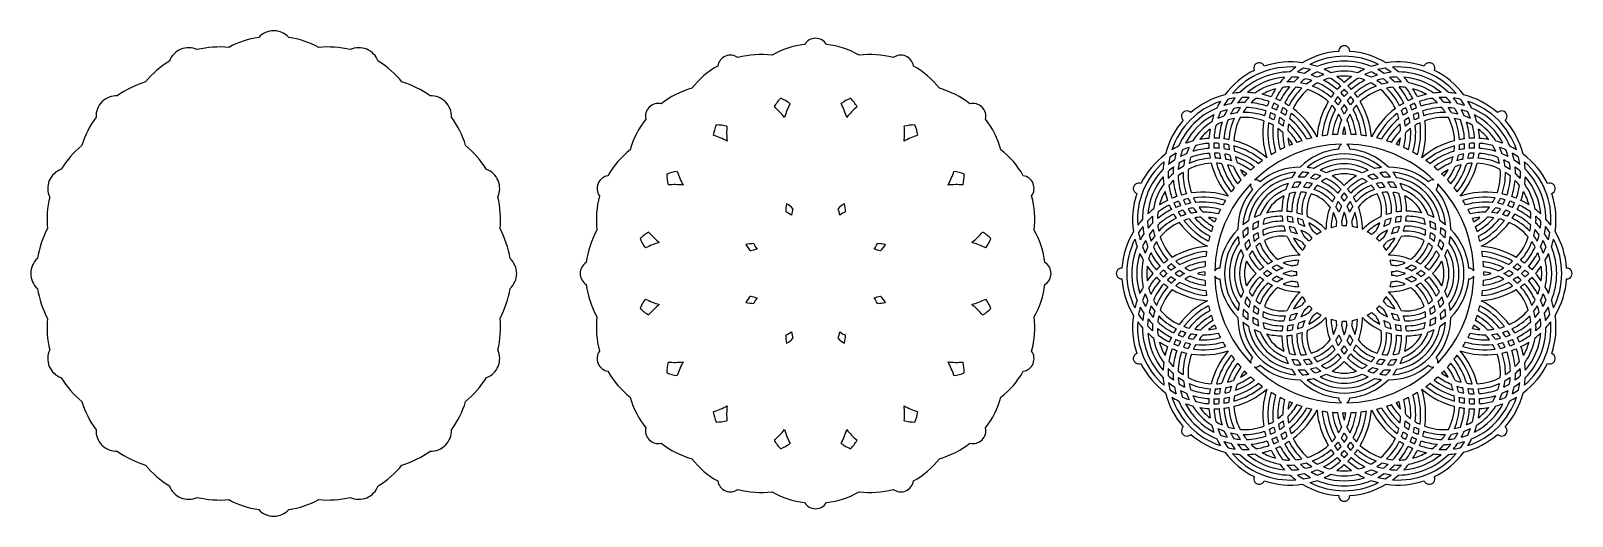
# Model space of a CAD drawing. Extents: x -277 to 340, y 45 to 239.
import ezdxf

# ---------------------------------------------------------------- set-up
doc = ezdxf.new("R2010")
doc.units = 0
doc.layers.get('0').update_dxf_attribs({"linetype": 'CONTINUOUS'})

msp = doc.modelspace()

# ---------------------------------------------------------------- linework, layer by layer
for centre, radius, start, end in [((-180.032673, 198.644694), 38.58608, 98.984852, 117.830554), ((-180.032673, 231.230774), 8.176594, 42.523853, 137.476147), ((-180.032673, 198.644694), 38.58608, 62.169446, 81.015148), ((36.782727, 231.230774), 5.176594, 31.78809, 148.21191), ((-214.101765, 224.45401), 8.176594, 65.023853, 159.976147), ((-201.631612, 194.348398), 38.58608, 84.669446, 103.515148), ((-158.433735, 194.348398), 38.58608, 76.484852, 95.330554), ((-145.963582, 224.45401), 8.176594, 20.023853, 114.976147), ((2.713635, 224.45401), 5.176594, 54.28809, 170.71191), ((15.183788, 194.348398), 35.58608, 83.225722, 105.397365), ((36.782727, 198.644694), 35.58608, 97.102635, 119.274278), ((36.782727, 198.644694), 35.58608, 60.725722, 82.897365), ((58.381666, 194.348398), 35.58608, 74.602635, 96.774278), ((70.851819, 224.45401), 5.176594, 9.28809, 125.71191), ((248.323917, 198.644694), 32.58608, 93.827795, 120.999369), ((248.323917, 198.644694), 30.58608, 63.310862, 116.689138), ((248.323917, 231.230774), 2.176594, 358.086103, 181.913897), ((248.323917, 198.644694), 32.58608, 59.000631, 86.172205), ((-201.631612, 194.348398), 38.58608, 121.484852, 140.330554), ((-158.433735, 194.348398), 38.58608, 39.669446, 58.515148), ((15.183788, 194.348398), 35.58608, 119.602635, 141.774278), ((58.381666, 194.348398), 35.58608, 38.225722, 60.397365), ((226.724978, 194.348398), 32.58608, 116.327795, 143.499369), ((226.724978, 194.348398), 30.58608, 85.810862, 139.189138), ((226.724978, 194.348398), 28.58608, 90.247888, 134.752112), ((214.254825, 224.45401), 2.176594, 20.586103, 204.413897), ((226.724978, 194.348398), 32.58608, 81.500631, 108.672205), ((248.323917, 198.644694), 32.58608, 126.460003, 131.806922), ((226.724978, 194.348398), 28.58608, 78.594526, 84.320543), ((248.323917, 198.644694), 30.58608, 122.350306, 127.855854), ((226.724978, 194.348398), 30.58608, 74.644146, 80.149694), ((248.323917, 198.644694), 28.58608, 118.179457, 123.905474), ((226.724978, 194.348398), 32.58608, 70.693078, 76.039997), ((248.323917, 198.644694), 26.58608, 113.892432, 119.908802), ((248.323917, 198.644694), 28.58608, 67.747888, 112.252112), ((226.724978, 194.348398), 30.58608, 63.96845, 69.26072), ((248.323917, 198.644694), 26.58608, 72.378878, 107.621122), ((226.724978, 194.348398), 32.58608, 60.21, 65.427442), ((248.323917, 198.644694), 24.58608, 77.289765, 102.710235), ((269.922855, 194.348398), 32.58608, 114.572558, 119.79), ((269.922855, 194.348398), 30.58608, 110.73928, 116.03155), ((248.323917, 198.644694), 26.58608, 60.091198, 66.107568), ((269.922855, 194.348398), 32.58608, 103.960003, 109.306922), ((269.922855, 194.348398), 30.58608, 99.850306, 105.355854), ((248.323917, 198.644694), 28.58608, 56.094526, 61.820543), ((269.922855, 194.348398), 28.58608, 95.679457, 101.405474), ((248.323917, 198.644694), 30.58608, 52.144146, 57.649694), ((269.922855, 194.348398), 32.58608, 71.327795, 98.499369), ((269.922855, 194.348398), 30.58608, 40.810862, 94.189138), ((248.323917, 198.644694), 32.58608, 48.193078, 53.539997), ((269.922855, 194.348398), 28.58608, 45.247888, 89.752112), ((282.393008, 224.45401), 2.176594, 335.586103, 159.413897), ((269.922855, 194.348398), 32.58608, 36.500631, 63.672205), ((-219.942308, 182.113582), 38.58608, 107.169446, 126.015148), ((-140.123039, 182.113582), 38.58608, 53.984852, 72.830554), ((-3.126908, 182.113582), 35.58608, 105.725722, 127.897365), ((76.692362, 182.113582), 35.58608, 52.102635, 74.274278), ((226.724978, 194.348398), 26.58608, 94.878878, 130.121122), ((226.724978, 194.348398), 24.58608, 99.789765, 125.210235), ((226.724978, 194.348398), 22.58608, 105.097392, 119.902608), ((248.323917, 198.644694), 32.58608, 147.496402, 154.015845), ((248.323917, 198.644694), 30.58608, 143.763611, 153.674659), ((248.323917, 198.644694), 32.58608, 137.072558, 142.29), ((248.323917, 198.644694), 28.58608, 140.23005, 153.533468), ((226.724978, 194.348398), 22.58608, 90.945929, 97.815501), ((248.323917, 198.644694), 26.58608, 136.85103, 153.635838), ((226.724978, 194.348398), 24.58608, 86.686935, 93.077249), ((248.323917, 198.644694), 30.58608, 133.23928, 138.53155), ((248.323917, 198.644694), 24.58608, 133.592613, 154.042737), ((226.724978, 194.348398), 26.58608, 82.591198, 88.607568), ((248.323917, 198.644694), 28.58608, 129.468149, 134.899906), ((226.724978, 194.348398), 22.58608, 78.128908, 84.404324), ((226.724978, 194.348398), 24.58608, 74.643738, 80.557952), ((248.323917, 198.644694), 26.58608, 125.71679, 131.353769), ((226.724978, 194.348398), 26.58608, 71.146231, 76.78321), ((248.323917, 198.644694), 24.58608, 121.942048, 127.856262), ((226.724978, 194.348398), 28.58608, 67.600094, 73.031851), ((248.323917, 198.644694), 22.58608, 118.095676, 124.371092), ((226.724978, 194.348398), 24.58608, 48.457263, 68.907387), ((248.323917, 198.644694), 24.58608, 109.422751, 115.813065), ((226.724978, 194.348398), 26.58608, 48.864162, 65.64897), ((226.724978, 194.348398), 28.58608, 48.966532, 62.26995), ((248.323917, 198.644694), 22.58608, 104.684499, 111.554071), ((226.724978, 194.348398), 30.58608, 48.825341, 58.736389), ((226.724978, 194.348398), 32.58608, 48.484155, 55.003598), ((248.323917, 198.644694), 22.58608, 82.597392, 97.402608), ((269.922855, 194.348398), 32.58608, 135.048486, 138.567952), ((269.922855, 194.348398), 30.58608, 134.924055, 138.673063), ((226.724978, 194.348398), 30.58608, 41.326937, 45.075945), ((269.922855, 194.348398), 32.58608, 124.996402, 131.515845), ((269.922855, 194.348398), 30.58608, 121.263611, 131.174659), ((226.724978, 194.348398), 32.58608, 41.432048, 44.951514), ((269.922855, 194.348398), 28.58608, 117.73005, 131.033468), ((269.922855, 194.348398), 26.58608, 114.35103, 131.135838), ((269.922855, 194.348398), 24.58608, 111.092613, 131.542737), ((248.323917, 198.644694), 22.58608, 68.445929, 75.315501), ((248.323917, 198.644694), 24.58608, 64.186935, 70.577249), ((248.323917, 198.644694), 22.58608, 55.628908, 61.904324), ((269.922855, 194.348398), 28.58608, 106.968149, 112.399906), ((269.922855, 194.348398), 26.58608, 103.21679, 108.853769), ((248.323917, 198.644694), 24.58608, 52.143738, 58.057952), ((269.922855, 194.348398), 24.58608, 99.442048, 105.356262), ((248.323917, 198.644694), 26.58608, 48.646231, 54.28321), ((269.922855, 194.348398), 22.58608, 95.595676, 101.871092), ((248.323917, 198.644694), 24.58608, 25.957263, 46.407387), ((269.922855, 194.348398), 26.58608, 91.392432, 97.408802), ((248.323917, 198.644694), 28.58608, 45.100094, 50.531851), ((248.323917, 198.644694), 26.58608, 26.364162, 43.14897), ((269.922855, 194.348398), 24.58608, 86.922751, 93.313065), ((248.323917, 198.644694), 30.58608, 41.46845, 46.76072), ((248.323917, 198.644694), 28.58608, 26.466532, 39.76995), ((269.922855, 194.348398), 22.58608, 82.184499, 89.054071), ((269.922855, 194.348398), 26.58608, 49.878878, 85.121122), ((248.323917, 198.644694), 32.58608, 37.71, 42.927442), ((248.323917, 198.644694), 30.58608, 26.325341, 36.236389), ((269.922855, 194.348398), 24.58608, 54.789765, 80.210235), ((269.922855, 194.348398), 22.58608, 60.097392, 74.902608), ((248.323917, 198.644694), 32.58608, 25.984155, 32.503598), ((-242.984146, 205.15542), 8.176594, 87.523853, 182.476147), ((-117.0812, 205.15542), 8.176594, 357.523853, 92.476147), ((-26.168746, 205.15542), 5.176594, 76.78809, 193.21191), ((36.782727, 198.644694), 19.58608, 135.457192, 148.027583), ((15.183788, 194.348398), 19.58608, 54.472417, 67.042808), ((58.381666, 194.348398), 35.58608, 153.389441, 163.031823), ((15.183788, 194.348398), 35.58608, 16.968177, 26.610559), ((58.381666, 194.348398), 19.58608, 112.957192, 125.527583), ((36.782727, 198.644694), 19.58608, 31.972417, 44.542808), ((99.7342, 205.15542), 5.176594, 346.78809, 103.21191), ((208.414282, 182.113582), 30.58608, 108.310862, 161.689138), ((208.414282, 182.113582), 32.58608, 104.000631, 131.172205), ((226.724978, 194.348398), 32.58608, 148.960003, 154.306922), ((226.724978, 194.348398), 30.58608, 144.850306, 150.355854), ((208.414282, 182.113582), 28.58608, 101.094526, 106.820543), ((208.414282, 182.113582), 30.58608, 97.144146, 102.649694), ((226.724978, 194.348398), 28.58608, 140.679457, 146.405474), ((208.414282, 182.113582), 32.58608, 93.193078, 98.539997), ((226.724978, 194.348398), 26.58608, 136.392432, 142.408802), ((208.414282, 182.113582), 28.58608, 90.100094, 95.531851), ((208.414282, 182.113582), 30.58608, 86.46845, 91.76072), ((226.724978, 194.348398), 24.58608, 131.922751, 138.313065), ((208.414282, 182.113582), 32.58608, 82.71, 87.927442), ((226.724978, 194.348398), 22.58608, 127.184499, 134.054071), ((208.414282, 182.113582), 28.58608, 71.466532, 84.76995), ((208.414282, 182.113582), 30.58608, 71.325341, 81.236389), ((208.414282, 182.113582), 32.58608, 70.984155, 77.503598), ((248.323917, 198.644694), 32.58608, 157.548486, 161.067952), ((248.323917, 198.644694), 30.58608, 157.424055, 161.173063), ((208.414282, 182.113582), 30.58608, 63.826937, 67.575945), ((208.414282, 182.113582), 32.58608, 63.932048, 67.451514), ((208.414282, 182.113582), 32.58608, 56.882248, 60.413849), ((248.323917, 198.644694), 22.58608, 130.427353, 154.842007), ((226.724978, 194.348398), 22.58608, 47.657993, 72.072647), ((269.922855, 194.348398), 32.58608, 149.18209, 175.462184), ((269.922855, 194.348398), 32.58608, 142.086151, 145.617752), ((269.922855, 194.348398), 30.58608, 142.439603, 146.247069), ((226.724978, 194.348398), 24.58608, 38.888141, 43.725555), ((226.724978, 194.348398), 26.58608, 40.148554, 44.532535), ((269.922855, 194.348398), 28.58608, 143.154397, 147.319442), ((226.724978, 194.348398), 28.58608, 40.924329, 44.955383), ((269.922855, 194.348398), 26.58608, 144.33259, 148.978327), ((269.922855, 194.348398), 28.58608, 135.044617, 139.075671), ((226.724978, 194.348398), 26.58608, 31.021673, 35.66741), ((269.922855, 194.348398), 26.58608, 135.467465, 139.851446), ((226.724978, 194.348398), 28.58608, 32.680558, 36.845603), ((269.922855, 194.348398), 24.58608, 136.274445, 141.111859), ((226.724978, 194.348398), 30.58608, 33.752931, 37.560397), ((226.724978, 194.348398), 32.58608, 34.382248, 37.913849), ((269.922855, 194.348398), 22.58608, 107.927353, 132.342007), ((226.724978, 194.348398), 32.58608, 4.537816, 30.81791), ((248.323917, 198.644694), 22.58608, 25.157993, 49.572647), ((288.233551, 182.113582), 32.58608, 119.586151, 123.117752), ((288.233551, 182.113582), 32.58608, 112.548486, 116.067952), ((288.233551, 182.113582), 30.58608, 112.424055, 116.173063), ((248.323917, 198.644694), 30.58608, 18.826937, 22.575945), ((288.233551, 182.113582), 32.58608, 102.496402, 109.015845), ((288.233551, 182.113582), 30.58608, 98.763611, 108.674659), ((248.323917, 198.644694), 32.58608, 18.932048, 22.451514), ((288.233551, 182.113582), 28.58608, 95.23005, 108.533468), ((269.922855, 194.348398), 22.58608, 45.945929, 52.815501), ((288.233551, 182.113582), 32.58608, 92.072558, 97.29), ((288.233551, 182.113582), 30.58608, 88.23928, 93.53155), ((269.922855, 194.348398), 24.58608, 41.686935, 48.077249), ((288.233551, 182.113582), 28.58608, 84.468149, 89.899906), ((269.922855, 194.348398), 26.58608, 37.591198, 43.607568), ((288.233551, 182.113582), 32.58608, 81.460003, 86.806922), ((288.233551, 182.113582), 30.58608, 77.350306, 82.855854), ((269.922855, 194.348398), 28.58608, 33.594526, 39.320543), ((288.233551, 182.113582), 28.58608, 73.179457, 78.905474), ((269.922855, 194.348398), 30.58608, 29.644146, 35.149694), ((288.233551, 182.113582), 32.58608, 48.827795, 75.999369), ((288.233551, 182.113582), 30.58608, 18.310862, 71.689138), ((269.922855, 194.348398), 32.58608, 25.693078, 31.039997), ((-219.942308, 182.113582), 38.58608, 143.984852, 162.830554), ((-140.123039, 182.113582), 38.58608, 17.169446, 36.015148), ((-3.126908, 182.113582), 35.58608, 142.102635, 164.274278), ((-3.126908, 182.113582), 35.58608, 39.468177, 49.110559), ((76.692362, 182.113582), 35.58608, 130.889441, 140.531823), ((76.692362, 182.113582), 35.58608, 15.725722, 37.897365), ((208.414282, 182.113582), 32.58608, 138.827795, 165.999369), ((208.414282, 182.113582), 28.58608, 112.747888, 157.252112), ((185.372444, 205.15542), 2.176594, 43.086103, 226.913897), ((208.414282, 182.113582), 26.58608, 117.378878, 152.621122), ((226.724978, 194.348398), 32.58608, 159.572558, 164.79), ((226.724978, 194.348398), 30.58608, 155.73928, 161.03155), ((208.414282, 182.113582), 24.58608, 109.186935, 115.577249), ((208.414282, 182.113582), 26.58608, 105.091198, 111.107568), ((226.724978, 194.348398), 26.58608, 159.35103, 176.135838), ((226.724978, 194.348398), 28.58608, 151.968149, 157.399906), ((208.414282, 182.113582), 22.58608, 100.628908, 106.904324), ((226.724978, 194.348398), 24.58608, 156.092613, 176.542737), ((226.724978, 194.348398), 26.58608, 148.21679, 153.853769), ((208.414282, 182.113582), 24.58608, 97.143738, 103.057952), ((208.414282, 182.113582), 26.58608, 93.646231, 99.28321), ((226.724978, 194.348398), 22.58608, 152.927353, 177.342007), ((226.724978, 194.348398), 24.58608, 144.442048, 150.356262), ((208.414282, 182.113582), 22.58608, 70.157993, 94.572647), ((226.724978, 194.348398), 22.58608, 140.595676, 146.871092), ((208.414282, 182.113582), 24.58608, 70.957263, 91.407387), ((208.414282, 182.113582), 26.58608, 71.364162, 88.14897), ((248.323917, 198.644694), 32.58608, 164.586151, 168.117752), ((248.323917, 198.644694), 30.58608, 164.939603, 168.747069), ((208.414282, 182.113582), 24.58608, 61.388141, 66.225555), ((208.414282, 182.113582), 26.58608, 62.648554, 67.032535), ((208.414282, 182.113582), 28.58608, 63.424329, 67.455383), ((248.323917, 198.644694), 28.58608, 165.654397, 169.819442), ((248.323917, 198.644694), 28.58608, 157.544617, 161.575671), ((248.323917, 198.644694), 26.58608, 166.83259, 171.478327), ((208.414282, 182.113582), 26.58608, 53.521673, 58.16741), ((208.414282, 182.113582), 28.58608, 55.180558, 59.345603), ((248.323917, 198.644694), 26.58608, 157.967465, 162.351446), ((208.414282, 182.113582), 30.58608, 56.252931, 60.060397), ((248.323917, 198.644694), 24.58608, 158.774445, 163.611859), ((208.414282, 182.113582), 28.58608, 28.995528, 50.870357), ((248.323917, 198.644694), 22.58608, 160.086973, 165.529922), ((208.414282, 182.113582), 30.58608, 28.024629, 52.371596), ((208.414282, 182.113582), 32.58608, 27.037816, 53.31791), ((269.922855, 194.348398), 30.58608, 150.128404, 174.475371), ((269.922855, 194.348398), 28.58608, 151.629643, 173.504472), ((226.724978, 194.348398), 22.58608, 36.970078, 42.413027), ((269.922855, 194.348398), 26.58608, 153.90248, 172.551386), ((269.922855, 194.348398), 24.58608, 157.356499, 171.618794), ((226.724978, 194.348398), 22.58608, 24.776997, 31.185247), ((226.724978, 194.348398), 24.58608, 28.537727, 33.868269), ((269.922855, 194.348398), 24.58608, 146.131731, 151.462273), ((269.922855, 194.348398), 22.58608, 148.814753, 155.223003), ((226.724978, 194.348398), 24.58608, 8.381206, 22.643501), ((226.724978, 194.348398), 26.58608, 7.448614, 26.09752), ((269.922855, 194.348398), 22.58608, 137.586973, 143.029922), ((226.724978, 194.348398), 28.58608, 6.495528, 28.370357), ((226.724978, 194.348398), 30.58608, 5.524629, 29.871596), ((288.233551, 182.113582), 32.58608, 126.68209, 152.962184), ((288.233551, 182.113582), 30.58608, 127.628404, 151.975371), ((288.233551, 182.113582), 28.58608, 129.129643, 151.004472), ((248.323917, 198.644694), 22.58608, 14.470078, 19.913027), ((288.233551, 182.113582), 30.58608, 119.939603, 123.747069), ((248.323917, 198.644694), 24.58608, 16.388141, 21.225555), ((288.233551, 182.113582), 28.58608, 120.654397, 124.819442), ((288.233551, 182.113582), 26.58608, 121.83259, 126.478327), ((248.323917, 198.644694), 26.58608, 17.648554, 22.032535), ((248.323917, 198.644694), 26.58608, 8.521673, 13.16741), ((248.323917, 198.644694), 28.58608, 18.424329, 22.455383), ((288.233551, 182.113582), 28.58608, 112.544617, 116.575671), ((288.233551, 182.113582), 26.58608, 112.967465, 117.351446), ((248.323917, 198.644694), 28.58608, 10.180558, 14.345603), ((288.233551, 182.113582), 24.58608, 113.774445, 118.611859), ((248.323917, 198.644694), 30.58608, 11.252931, 15.060397), ((288.233551, 182.113582), 26.58608, 91.85103, 108.635838), ((248.323917, 198.644694), 32.58608, 11.882248, 15.413849), ((288.233551, 182.113582), 24.58608, 88.592613, 109.042737), ((288.233551, 182.113582), 22.58608, 85.427353, 109.842007), ((269.922855, 194.348398), 22.58608, 33.128908, 39.404324), ((269.922855, 194.348398), 24.58608, 29.643738, 35.557952), ((288.233551, 182.113582), 26.58608, 80.71679, 86.353769), ((269.922855, 194.348398), 22.58608, 2.657993, 27.072647), ((288.233551, 182.113582), 24.58608, 76.942048, 82.856262), ((269.922855, 194.348398), 24.58608, 3.457263, 23.907387), ((288.233551, 182.113582), 22.58608, 73.095676, 79.371092), ((269.922855, 194.348398), 26.58608, 26.146231, 31.78321), ((269.922855, 194.348398), 26.58608, 3.864162, 20.64897), ((269.922855, 194.348398), 28.58608, 22.600094, 28.031851), ((288.233551, 182.113582), 26.58608, 68.892432, 74.908802), ((288.233551, 182.113582), 24.58608, 64.422751, 70.813065), ((269.922855, 194.348398), 30.58608, 18.96845, 24.26072), ((288.233551, 182.113582), 28.58608, 22.747888, 67.252112), ((288.233551, 182.113582), 26.58608, 27.378878, 62.621122), ((269.922855, 194.348398), 32.58608, 15.21, 20.427442), ((311.27539, 205.15542), 2.176594, 313.086103, 136.913897), ((288.233551, 182.113582), 32.58608, 14.000631, 41.172205), ((15.183788, 194.348398), 19.58608, 157.957192, 170.527583), ((-15.361724, 163.802886), 35.58608, 61.968177, 71.610559), ((-3.126908, 182.113582), 19.58608, 76.972417, 89.542808), ((36.782727, 198.644694), 35.58608, 175.889441, 185.531823), ((36.782727, 198.644694), 35.58608, 354.468177, 4.110559), ((88.927178, 163.802886), 35.58608, 108.389441, 118.031823), ((76.692362, 182.113582), 19.58608, 90.457192, 103.027583), ((58.381666, 194.348398), 19.58608, 9.472417, 22.042808), ((208.414282, 182.113582), 24.58608, 122.289765, 147.710235), ((208.414282, 182.113582), 22.58608, 127.597392, 142.402608), ((226.724978, 194.348398), 32.58608, 169.996402, 176.515845), ((226.724978, 194.348398), 30.58608, 166.263611, 176.174659), ((208.414282, 182.113582), 22.58608, 113.445929, 120.315501), ((226.724978, 194.348398), 28.58608, 162.73005, 176.033468), ((248.323917, 198.644694), 32.58608, 171.68209, 197.962184), ((248.323917, 198.644694), 30.58608, 172.628404, 196.975371), ((208.414282, 182.113582), 22.58608, 59.470078, 64.913027), ((248.323917, 198.644694), 28.58608, 174.129643, 196.004472), ((248.323917, 198.644694), 26.58608, 176.40248, 195.051386), ((208.414282, 182.113582), 22.58608, 47.276997, 53.685247), ((208.414282, 182.113582), 24.58608, 51.037727, 56.368269), ((248.323917, 198.644694), 24.58608, 179.856499, 194.118794), ((248.323917, 198.644694), 24.58608, 168.631731, 173.962273), ((248.323917, 198.644694), 22.58608, 171.314753, 177.723003), ((208.414282, 182.113582), 24.58608, 30.881206, 45.143501), ((208.414282, 182.113582), 26.58608, 29.948614, 48.59752), ((248.323917, 142.203947), 55.794644, 97.00412, 99.121522), ((248.323917, 142.203947), 55.794644, 92.798984, 94.896896), ((269.922855, 194.348398), 22.58608, 162.997941, 170.710492), ((248.323917, 142.203947), 55.794644, 89.290461, 90.709539), ((226.724978, 194.348398), 22.58608, 9.289508, 17.002059), ((248.323917, 142.203947), 55.794644, 85.103104, 87.201016), ((248.323917, 142.203947), 55.794644, 80.878478, 82.99588), ((288.233551, 182.113582), 26.58608, 131.40248, 150.051386), ((288.233551, 182.113582), 24.58608, 134.856499, 149.118794), ((248.323917, 198.644694), 22.58608, 2.276997, 8.685247), ((248.323917, 198.644694), 24.58608, 345.881206, 0.143501), ((248.323917, 198.644694), 24.58608, 6.037727, 11.368269), ((288.233551, 182.113582), 24.58608, 123.631731, 128.962273), ((288.233551, 182.113582), 22.58608, 126.314753, 132.723003), ((248.323917, 198.644694), 26.58608, 344.948614, 3.59752), ((248.323917, 198.644694), 28.58608, 343.995528, 5.870357), ((288.233551, 182.113582), 22.58608, 115.086973, 120.529922), ((248.323917, 198.644694), 30.58608, 343.024629, 7.371596), ((248.323917, 198.644694), 32.58608, 342.037816, 8.31791), ((269.922855, 194.348398), 28.58608, 3.966532, 17.26995), ((288.233551, 182.113582), 22.58608, 59.684499, 66.554071), ((269.922855, 194.348398), 30.58608, 3.825341, 13.736389), ((288.233551, 182.113582), 24.58608, 32.289765, 57.710235), ((269.922855, 194.348398), 32.58608, 3.484155, 10.003598), ((288.233551, 182.113582), 22.58608, 37.597392, 52.402608), ((-232.177124, 163.802886), 38.58608, 129.669446, 148.515148), ((-127.888223, 163.802886), 38.58608, 31.484852, 50.330554), ((-15.361724, 163.802886), 35.58608, 128.225722, 150.397365), ((88.927178, 163.802886), 35.58608, 29.602635, 51.774278), ((196.179466, 163.802886), 32.58608, 115.693078, 121.039997), ((208.414282, 182.113582), 26.58608, 158.892432, 164.908802), ((196.179466, 163.802886), 30.58608, 108.96845, 114.26072), ((196.179466, 163.802886), 32.58608, 105.21, 110.427442), ((208.414282, 182.113582), 24.58608, 154.422751, 160.813065), ((208.414282, 182.113582), 22.58608, 149.684499, 156.554071), ((196.179466, 163.802886), 28.58608, 93.966532, 107.26995), ((196.179466, 163.802886), 30.58608, 93.825341, 103.736389), ((196.179466, 163.802886), 32.58608, 93.484155, 100.003598), ((226.724978, 194.348398), 32.58608, 180.048486, 183.567952), ((226.724978, 194.348398), 30.58608, 179.924055, 183.673063), ((196.179466, 163.802886), 30.58608, 86.326937, 90.075945), ((196.179466, 163.802886), 28.58608, 85.924329, 89.955383), ((196.179466, 163.802886), 32.58608, 86.432048, 89.951514), ((226.724978, 194.348398), 28.58608, 180.044617, 184.075671), ((226.724978, 194.348398), 26.58608, 180.467465, 184.851446), ((196.179466, 163.802886), 30.58608, 78.752931, 82.560397), ((196.179466, 163.802886), 32.58608, 79.382248, 82.913849), ((196.179466, 163.802886), 28.58608, 77.680558, 81.845603), ((226.724978, 194.348398), 24.58608, 181.274445, 186.111859), ((196.179466, 163.802886), 30.58608, 50.524629, 74.871596), ((226.724978, 194.348398), 22.58608, 182.586973, 188.029922), ((196.179466, 163.802886), 32.58608, 49.537816, 75.81791), ((248.323917, 142.203947), 51.826628, 91.166251, 133.833749), ((248.323917, 142.203947), 55.794644, 115.298984, 117.396896), ((208.414282, 182.113582), 22.58608, 31.789508, 39.502059), ((248.323917, 198.644694), 22.58608, 185.497941, 193.210492), ((248.323917, 142.203947), 55.794644, 111.790461, 113.209539), ((248.323917, 142.203947), 55.794644, 107.603104, 109.701016), ((248.323917, 167.159942), 24.955995, 94.998766, 135), ((248.323917, 142.203947), 55.794644, 103.378478, 105.49588), ((248.323917, 192.115937), 2.176594, 118.98858, 182.499383), ((248.323917, 192.115937), 2.176594, 357.500617, 61.01142), ((248.323917, 142.203947), 51.826628, 46.166251, 88.833749), ((248.323917, 167.159942), 24.955995, 45, 85.001234), ((248.323917, 142.203947), 55.794644, 74.50412, 76.621522), ((248.323917, 142.203947), 55.794644, 70.298984, 72.396896), ((288.233551, 182.113582), 22.58608, 140.497941, 148.210492), ((248.323917, 142.203947), 55.794644, 66.790461, 68.209539), ((248.323917, 198.644694), 22.58608, 346.789508, 354.502059), ((248.323917, 142.203947), 55.794644, 62.603104, 64.701016), ((300.468367, 163.802886), 32.58608, 104.18209, 130.462184), ((300.468367, 163.802886), 30.58608, 105.128404, 129.475371), ((269.922855, 194.348398), 22.58608, 351.970078, 357.413027), ((269.922855, 194.348398), 24.58608, 353.888141, 358.725555), ((300.468367, 163.802886), 28.58608, 98.154397, 102.319442), ((300.468367, 163.802886), 32.58608, 97.086151, 100.617752), ((300.468367, 163.802886), 30.58608, 97.439603, 101.247069), ((269.922855, 194.348398), 26.58608, 355.148554, 359.532535), ((269.922855, 194.348398), 28.58608, 355.924329, 359.955383), ((300.468367, 163.802886), 28.58608, 90.044617, 94.075671), ((300.468367, 163.802886), 32.58608, 90.048486, 93.567952), ((300.468367, 163.802886), 30.58608, 89.924055, 93.673063), ((269.922855, 194.348398), 30.58608, 356.326937, 0.075945), ((269.922855, 194.348398), 32.58608, 356.432048, 359.951514), ((300.468367, 163.802886), 28.58608, 72.73005, 86.033468), ((300.468367, 163.802886), 32.58608, 79.996402, 86.515845), ((300.468367, 163.802886), 30.58608, 76.263611, 86.174659), ((288.233551, 182.113582), 22.58608, 23.445929, 30.315501), ((300.468367, 163.802886), 32.58608, 69.572558, 74.79), ((300.468367, 163.802886), 30.58608, 65.73928, 71.03155), ((288.233551, 182.113582), 24.58608, 19.186935, 25.577249), ((288.233551, 182.113582), 26.58608, 15.091198, 21.107568), ((300.468367, 163.802886), 32.58608, 58.960003, 64.306922), ((196.179466, 163.802886), 30.58608, 130.810862, 184.189138), ((196.179466, 163.802886), 32.58608, 126.500631, 153.672205), ((208.414282, 182.113582), 32.58608, 171.460003, 176.806922), ((208.414282, 182.113582), 30.58608, 167.350306, 172.855854), ((196.179466, 163.802886), 28.58608, 123.594526, 129.320543), ((196.179466, 163.802886), 30.58608, 119.644146, 125.149694), ((208.414282, 182.113582), 28.58608, 163.179457, 168.905474), ((208.414282, 182.113582), 26.58608, 170.71679, 176.353769), ((196.179466, 163.802886), 24.58608, 119.643738, 125.557952), ((196.179466, 163.802886), 26.58608, 116.146231, 121.78321), ((196.179466, 163.802886), 28.58608, 112.600094, 118.031851), ((208.414282, 182.113582), 24.58608, 166.942048, 172.856262), ((196.179466, 163.802886), 22.58608, 92.657993, 117.072647), ((208.414282, 182.113582), 22.58608, 163.095676, 169.371092), ((196.179466, 163.802886), 24.58608, 93.457263, 113.907387), ((196.179466, 163.802886), 26.58608, 93.864162, 110.64897), ((226.724978, 194.348398), 32.58608, 187.086151, 190.617752), ((226.724978, 194.348398), 32.58608, 194.18209, 220.462184), ((196.179466, 163.802886), 26.58608, 85.148554, 89.532535), ((226.724978, 194.348398), 30.58608, 187.439603, 191.247069), ((196.179466, 163.802886), 24.58608, 83.888141, 88.725555), ((226.724978, 194.348398), 30.58608, 195.128404, 219.475371), ((196.179466, 163.802886), 22.58608, 81.970078, 87.413027), ((226.724978, 194.348398), 28.58608, 188.154397, 192.319442), ((226.724978, 194.348398), 28.58608, 196.629643, 218.504472), ((226.724978, 194.348398), 26.58608, 189.33259, 193.978327), ((196.179466, 163.802886), 26.58608, 76.021673, 80.66741), ((196.179466, 163.802886), 24.58608, 73.537727, 78.868269), ((196.179466, 163.802886), 22.58608, 69.776997, 76.185247), ((226.724978, 194.348398), 26.58608, 198.90248, 217.551386), ((226.724978, 194.348398), 24.58608, 191.131731, 196.462273), ((196.179466, 163.802886), 28.58608, 51.495528, 73.370357), ((226.724978, 194.348398), 22.58608, 193.814753, 200.223003), ((196.179466, 163.802886), 26.58608, 52.448614, 71.09752), ((196.179466, 163.802886), 24.58608, 53.381206, 67.643501), ((248.323917, 142.203947), 55.794644, 125.878478, 127.99588), ((248.323917, 142.203947), 55.794644, 119.50412, 121.621522), ((248.323917, 167.159942), 22.955995, 49.636317, 130.363683), ((248.323917, 167.159942), 20.955995, 54.419291, 125.580709), ((248.323917, 167.159942), 18.955995, 59.453946, 120.546054), ((248.323917, 142.203947), 55.794644, 58.378478, 60.49588), ((248.323917, 142.203947), 55.794644, 52.00412, 54.121522), ((300.468367, 163.802886), 28.58608, 106.629643, 128.504472), ((300.468367, 163.802886), 26.58608, 108.90248, 127.551386), ((300.468367, 163.802886), 24.58608, 112.356499, 126.618794), ((269.922855, 194.348398), 26.58608, 322.448614, 341.09752), ((269.922855, 194.348398), 22.58608, 339.776997, 346.185247), ((269.922855, 194.348398), 28.58608, 321.495528, 343.370357), ((300.468367, 163.802886), 22.58608, 103.814753, 110.223003), ((269.922855, 194.348398), 24.58608, 343.537727, 348.868269), ((300.468367, 163.802886), 24.58608, 101.131731, 106.462273), ((269.922855, 194.348398), 30.58608, 320.524629, 344.871596), ((300.468367, 163.802886), 26.58608, 99.33259, 103.978327), ((269.922855, 194.348398), 32.58608, 319.537816, 345.81791), ((269.922855, 194.348398), 26.58608, 346.021673, 350.66741), ((300.468367, 163.802886), 22.58608, 92.586973, 98.029922), ((269.922855, 194.348398), 28.58608, 347.680558, 351.845603), ((300.468367, 163.802886), 24.58608, 91.274445, 96.111859), ((300.468367, 163.802886), 26.58608, 90.467465, 94.851446), ((269.922855, 194.348398), 30.58608, 348.752931, 352.560397), ((300.468367, 163.802886), 22.58608, 62.927353, 87.342007), ((269.922855, 194.348398), 32.58608, 349.382248, 352.913849), ((300.468367, 163.802886), 24.58608, 66.092613, 86.542737), ((300.468367, 163.802886), 26.58608, 69.35103, 86.135838), ((288.233551, 182.113582), 22.58608, 10.628908, 16.904324), ((300.468367, 163.802886), 28.58608, 61.968149, 67.399906), ((288.233551, 182.113582), 24.58608, 7.143738, 13.057952), ((300.468367, 163.802886), 26.58608, 58.21679, 63.853769), ((300.468367, 163.802886), 24.58608, 54.442048, 60.356262), ((288.233551, 182.113582), 26.58608, 3.646231, 9.28321), ((300.468367, 163.802886), 30.58608, 54.850306, 60.355854), ((288.233551, 182.113582), 28.58608, 11.094526, 16.820543), ((300.468367, 163.802886), 28.58608, 50.679457, 56.405474), ((288.233551, 182.113582), 30.58608, 7.144146, 12.649694), ((300.468367, 163.802886), 32.58608, 26.327795, 53.499369), ((300.468367, 163.802886), 30.58608, 355.810862, 49.189138), ((288.233551, 182.113582), 32.58608, 3.193078, 8.539997), ((-262.282737, 176.273039), 8.176594, 110.023853, 204.976147), ((-97.78261, 176.273039), 8.176594, 335.023853, 69.976147), ((-45.467336, 176.273039), 5.176594, 99.28809, 215.71191), ((-15.361724, 163.802886), 19.58608, 99.472417, 112.042808), ((-3.126908, 182.113582), 19.58608, 180.457192, 193.027583), ((15.183788, 194.348398), 35.58608, 198.389441, 208.031823), ((58.381666, 194.348398), 35.58608, 331.968177, 341.610559), ((88.927178, 163.802886), 19.58608, 67.957192, 80.527583), ((76.692362, 182.113582), 19.58608, 346.972417, 359.542808), ((119.03279, 176.273039), 5.176594, 324.28809, 80.71191), ((196.179466, 163.802886), 28.58608, 135.247888, 179.752112), ((196.179466, 163.802886), 26.58608, 139.878878, 175.121122), ((208.414282, 182.113582), 32.58608, 182.072558, 187.29), ((208.414282, 182.113582), 30.58608, 178.23928, 183.53155), ((196.179466, 163.802886), 26.58608, 127.591198, 133.607568), ((196.179466, 163.802886), 24.58608, 131.686935, 138.077249), ((196.179466, 163.802886), 22.58608, 135.945929, 142.815501), ((208.414282, 182.113582), 28.58608, 174.468149, 179.899906), ((208.414282, 182.113582), 28.58608, 185.23005, 198.533468), ((196.179466, 163.802886), 22.58608, 123.128908, 129.404324), ((208.414282, 182.113582), 26.58608, 181.85103, 198.635838), ((208.414282, 182.113582), 24.58608, 178.592613, 199.042737), ((208.414282, 182.113582), 22.58608, 175.427353, 199.842007), ((226.724978, 194.348398), 24.58608, 202.356499, 216.618794), ((248.323917, 142.203947), 55.794644, 137.798984, 139.896896), ((226.724978, 194.348398), 22.58608, 207.997941, 215.710492), ((196.179466, 163.802886), 22.58608, 54.289508, 62.002059), ((230.677363, 159.850501), 22.955995, 94.636317, 175.363683), ((248.323917, 142.203947), 55.794644, 134.290461, 135.709539), ((230.677363, 159.850501), 20.955995, 99.419291, 170.580709), ((248.323917, 142.203947), 55.794644, 130.103104, 132.201016), ((213.03081, 177.497054), 2.176594, 42.500617, 106.01142), ((230.677363, 159.850501), 24.955995, 90, 130.001234), ((248.323917, 167.159942), 24.955995, 141.394413, 147.621981), ((230.677363, 159.850501), 20.955995, 85.388178, 92.255768), ((248.323917, 167.159942), 22.955995, 137.083822, 143.575831), ((230.677363, 159.850501), 22.955995, 81.424169, 87.916178), ((248.323917, 167.159942), 20.955995, 132.744232, 139.611822), ((230.677363, 159.850501), 24.955995, 77.378019, 83.605587), ((248.323917, 167.159942), 18.955995, 128.301023, 135.67733), ((230.677363, 159.850501), 20.955995, 72.322271, 78.758884), ((230.677363, 159.850501), 22.955995, 68.941067, 75.112861), ((248.323917, 167.159942), 16.955995, 123.658913, 131.715189), ((230.677363, 159.850501), 24.955995, 65.244415, 71.272567), ((230.677363, 159.850501), 20.955995, 44.116702, 66.040556), ((248.323917, 167.159942), 14.955995, 118.68277, 127.65421), ((248.323917, 167.159942), 16.955995, 64.88675, 115.11325), ((230.677363, 159.850501), 22.955995, 44.799625, 62.869739), ((248.323917, 167.159942), 14.955995, 70.940927, 109.059073), ((230.677363, 159.850501), 24.955995, 45, 59.242111), ((265.97047, 159.850501), 24.955995, 120.757889, 135), ((265.97047, 159.850501), 22.955995, 117.130261, 135.200375), ((265.97047, 159.850501), 20.955995, 113.959444, 135.883298), ((248.323917, 167.159942), 14.955995, 52.34579, 61.31723), ((265.97047, 159.850501), 24.955995, 108.727433, 114.755585), ((265.97047, 159.850501), 22.955995, 104.887139, 111.058933), ((248.323917, 167.159942), 16.955995, 48.284811, 56.341087), ((265.97047, 159.850501), 20.955995, 101.241116, 107.677729), ((248.323917, 167.159942), 18.955995, 44.32267, 51.698977), ((265.97047, 159.850501), 24.955995, 96.394413, 102.621981), ((265.97047, 159.850501), 22.955995, 92.083822, 98.575831), ((248.323917, 167.159942), 20.955995, 40.388178, 47.255768), ((265.97047, 159.850501), 20.955995, 87.744232, 94.611822), ((248.323917, 167.159942), 22.955995, 36.424169, 42.916178), ((265.97047, 159.850501), 24.955995, 49.998766, 90), ((265.97047, 159.850501), 22.955995, 4.636317, 85.363683), ((248.323917, 167.159942), 24.955995, 32.378019, 38.605587), ((265.97047, 159.850501), 20.955995, 9.419291, 80.580709), ((283.617023, 177.497054), 2.176594, 73.98858, 137.499383), ((248.323917, 142.203947), 55.794644, 47.798984, 49.896896), ((300.468367, 163.802886), 22.58608, 117.997941, 125.710492), ((248.323917, 142.203947), 55.794644, 44.290461, 45.709539), ((269.922855, 194.348398), 22.58608, 324.289508, 332.002059), ((269.922855, 194.348398), 24.58608, 323.381206, 337.643501), ((248.323917, 142.203947), 55.794644, 40.103104, 42.201016), ((288.233551, 182.113582), 22.58608, 340.157993, 4.572647), ((288.233551, 182.113582), 24.58608, 340.957263, 1.407387), ((300.468367, 163.802886), 22.58608, 50.595676, 56.871092), ((288.233551, 182.113582), 26.58608, 341.364162, 358.14897), ((288.233551, 182.113582), 28.58608, 341.466532, 354.76995), ((300.468367, 163.802886), 26.58608, 46.392432, 52.408802), ((288.233551, 182.113582), 28.58608, 0.100094, 5.531851), ((300.468367, 163.802886), 22.58608, 37.184499, 44.054071), ((300.468367, 163.802886), 24.58608, 41.922751, 48.313065), ((288.233551, 182.113582), 30.58608, 356.46845, 1.76072), ((288.233551, 182.113582), 32.58608, 352.71, 357.927442), ((300.468367, 163.802886), 28.58608, 0.247888, 44.752112), ((300.468367, 163.802886), 26.58608, 4.878878, 40.121122), ((-232.177124, 163.802886), 38.58608, 166.484852, 185.330554), ((-127.888223, 163.802886), 38.58608, 354.669446, 13.515148), ((-15.361724, 163.802886), 35.58608, 164.602635, 186.774278), ((-19.65802, 142.203947), 35.58608, 84.468177, 94.110559), ((93.223474, 142.203947), 35.58608, 85.889441, 95.531823), ((88.927178, 163.802886), 35.58608, 353.225722, 15.397365), ((196.179466, 163.802886), 32.58608, 161.327795, 188.499369), ((166.073853, 176.273039), 2.176594, 65.586103, 249.413897), ((196.179466, 163.802886), 24.58608, 144.789765, 170.210235), ((196.179466, 163.802886), 22.58608, 150.097392, 164.902608), ((208.414282, 182.113582), 32.58608, 192.496402, 199.015845), ((208.414282, 182.113582), 30.58608, 188.763611, 198.674659), ((191.88317, 142.203947), 32.58608, 108.932048, 112.451514), ((191.88317, 142.203947), 32.58608, 101.882248, 105.413849), ((191.88317, 142.203947), 32.58608, 72.037816, 98.31791), ((191.88317, 142.203947), 30.58608, 73.024629, 97.371596), ((248.323917, 142.203947), 51.826628, 136.166251, 178.833749), ((248.323917, 142.203947), 55.794644, 142.00412, 144.121522), ((230.677363, 159.850501), 24.955995, 139.998766, 180), ((213.03081, 177.497054), 2.176594, 163.98858, 227.499383), ((230.677363, 159.850501), 18.955995, 104.453946, 165.546054), ((230.677363, 159.850501), 16.955995, 109.88675, 160.11325), ((230.677363, 159.850501), 14.955995, 115.940927, 154.059073), ((248.323917, 167.159942), 24.955995, 165.757889, 180), ((248.323917, 167.159942), 24.955995, 153.727433, 159.755585), ((248.323917, 167.159942), 22.955995, 162.130261, 180.200375), ((230.677363, 159.850501), 14.955995, 97.34579, 106.31723), ((248.323917, 167.159942), 22.955995, 149.887139, 156.058933), ((230.677363, 159.850501), 16.955995, 93.284811, 101.341087), ((248.323917, 167.159942), 20.955995, 158.959444, 180.883298), ((230.677363, 159.850501), 18.955995, 89.32267, 96.698977), ((248.323917, 167.159942), 18.955995, 156.220007, 182.223795), ((248.323917, 167.159942), 20.955995, 146.241116, 152.677729), ((230.677363, 159.850501), 14.955995, 80.707411, 88.850972), ((248.323917, 167.159942), 16.955995, 153.935088, 184.515361), ((230.677363, 159.850501), 16.955995, 78.220037, 85.605287), ((248.323917, 167.159942), 18.955995, 142.75248, 149.584838), ((230.677363, 159.850501), 18.955995, 75.415162, 82.24752), ((248.323917, 167.159942), 14.955995, 152.184255, 188.305386), ((248.323917, 167.159942), 16.955995, 139.394713, 146.779963), ((230.677363, 159.850501), 14.955995, 36.694614, 72.815745), ((230.677363, 159.850501), 16.955995, 40.484639, 71.064912), ((248.323917, 167.159942), 14.955995, 136.149028, 144.292589), ((230.677363, 159.850501), 18.955995, 42.776205, 68.779993), ((265.97047, 159.850501), 24.955995, 148.945288, 153.824657), ((265.97047, 159.850501), 24.955995, 139.596997, 144.229065), ((265.97047, 159.850501), 22.955995, 140.238385, 145.37736), ((230.677363, 159.850501), 20.955995, 32.639941, 38.491162), ((230.677363, 159.850501), 22.955995, 34.62264, 39.761615), ((265.97047, 159.850501), 20.955995, 141.508838, 147.360059), ((230.677363, 159.850501), 24.955995, 35.770935, 40.403003), ((230.677363, 159.850501), 24.955995, 26.175343, 31.054712), ((265.97047, 159.850501), 18.955995, 111.220007, 137.223795), ((265.97047, 159.850501), 16.955995, 108.935088, 139.515361), ((265.97047, 159.850501), 14.955995, 107.184255, 143.305386), ((248.323917, 167.159942), 14.955995, 35.707411, 43.850972), ((265.97047, 159.850501), 18.955995, 97.75248, 104.584838), ((248.323917, 167.159942), 16.955995, 33.220037, 40.605287), ((248.323917, 167.159942), 14.955995, 351.694614, 27.815745), ((265.97047, 159.850501), 16.955995, 94.394713, 101.779963), ((248.323917, 167.159942), 18.955995, 30.415162, 37.24752), ((265.97047, 159.850501), 14.955995, 91.149028, 99.292589), ((248.323917, 167.159942), 16.955995, 355.484639, 26.064912), ((248.323917, 167.159942), 18.955995, 357.776205, 23.779993), ((265.97047, 159.850501), 18.955995, 83.301023, 90.67733), ((248.323917, 167.159942), 20.955995, 27.322271, 33.758884), ((265.97047, 159.850501), 16.955995, 78.658913, 86.715189), ((265.97047, 159.850501), 14.955995, 73.68277, 82.65421), ((248.323917, 167.159942), 20.955995, 359.116702, 21.040556), ((248.323917, 167.159942), 22.955995, 23.941067, 30.112861), ((248.323917, 167.159942), 22.955995, 359.799625, 17.869739), ((265.97047, 159.850501), 18.955995, 14.453946, 75.546054), ((248.323917, 167.159942), 24.955995, 20.244415, 26.272567), ((265.97047, 159.850501), 16.955995, 19.88675, 70.11325), ((265.97047, 159.850501), 14.955995, 25.940927, 64.059073), ((248.323917, 167.159942), 24.955995, 360, 14.242111), ((283.617023, 177.497054), 2.176594, 312.500617, 16.01142), ((265.97047, 159.850501), 24.955995, 0, 40.001234), ((248.323917, 142.203947), 51.826628, 1.166251, 43.833749), ((248.323917, 142.203947), 55.794644, 35.878478, 37.99588), ((304.764663, 142.203947), 32.58608, 81.68209, 107.962184), ((304.764663, 142.203947), 30.58608, 82.628404, 106.975371), ((304.764663, 142.203947), 32.58608, 74.586151, 78.117752), ((304.764663, 142.203947), 32.58608, 67.548486, 71.067952), ((288.233551, 182.113582), 30.58608, 341.325341, 351.236389), ((288.233551, 182.113582), 32.58608, 340.984155, 347.503598), ((300.468367, 163.802886), 22.58608, 15.097392, 29.902608), ((300.468367, 163.802886), 24.58608, 9.789765, 35.210235), ((330.57398, 176.273039), 2.176594, 290.586103, 114.413897), ((300.468367, 163.802886), 32.58608, 351.500631, 18.672205), ((36.782727, 167.159942), 11.955995, 165.514046, 180.994159), ((11.826732, 142.203947), 27.955995, 56.938202, 62.284541), ((19.136174, 159.850501), 11.955995, 44.005841, 59.485954), ((54.42928, 159.850501), 27.955995, 162.715459, 168.061798), ((54.42928, 159.850501), 11.955995, 120.514046, 135.994159), ((19.136174, 159.850501), 27.955995, 11.938202, 17.284541), ((61.738722, 142.203947), 27.955995, 117.715459, 123.061798), ((36.782727, 167.159942), 11.955995, 359.005841, 14.485954), ((191.88317, 142.203947), 32.58608, 127.71, 132.927442), ((191.88317, 142.203947), 28.58608, 116.466532, 129.76995), ((196.179466, 163.802886), 22.58608, 172.184499, 179.054071), ((191.88317, 142.203947), 30.58608, 116.325341, 126.236389), ((191.88317, 142.203947), 32.58608, 115.984155, 122.503598), ((208.414282, 182.113582), 32.58608, 202.548486, 206.067952), ((191.88317, 142.203947), 30.58608, 108.826937, 112.575945), ((208.414282, 182.113582), 30.58608, 202.424055, 206.173063), ((191.88317, 142.203947), 28.58608, 108.424329, 112.455383), ((191.88317, 142.203947), 26.58608, 107.648554, 112.032535), ((208.414282, 182.113582), 30.58608, 209.939603, 213.747069), ((208.414282, 182.113582), 28.58608, 202.544617, 206.575671), ((208.414282, 182.113582), 28.58608, 210.654397, 214.819442), ((191.88317, 142.203947), 30.58608, 101.252931, 105.060397), ((208.414282, 182.113582), 26.58608, 202.967465, 207.351446), ((191.88317, 142.203947), 28.58608, 100.180558, 104.345603), ((191.88317, 142.203947), 26.58608, 98.521673, 103.16741), ((208.414282, 182.113582), 26.58608, 211.83259, 216.478327), ((208.414282, 182.113582), 24.58608, 203.774445, 208.611859), ((191.88317, 142.203947), 24.58608, 96.037727, 101.368269), ((208.414282, 182.113582), 24.58608, 213.631731, 218.962273), ((208.414282, 182.113582), 22.58608, 205.086973, 210.529922), ((191.88317, 142.203947), 28.58608, 73.995528, 95.870357), ((191.88317, 142.203947), 26.58608, 74.948614, 93.59752), ((208.414282, 182.113582), 22.58608, 216.314753, 222.723003), ((191.88317, 142.203947), 24.58608, 75.881206, 90.143501), ((248.323917, 142.203947), 55.794644, 152.603104, 154.701016), ((248.323917, 142.203947), 55.794644, 148.378478, 150.49588), ((223.367922, 142.203947), 24.955995, 90, 104.242111), ((223.367922, 142.203947), 24.955995, 80.770935, 85.403003), ((265.97047, 159.850501), 24.955995, 159.015928, 180), ((265.97047, 159.850501), 22.955995, 162.91859, 178.241903), ((230.677363, 159.850501), 14.955995, 12.632615, 26.798055), ((265.97047, 159.850501), 22.955995, 150.712325, 156.419654), ((230.677363, 159.850501), 16.955995, 23.932839, 32.791928), ((230.677363, 159.850501), 18.955995, 29.39411, 36.329092), ((265.97047, 159.850501), 20.955995, 153.642425, 160.8384), ((265.97047, 159.850501), 18.955995, 158.579001, 169.931961), ((230.677363, 159.850501), 18.955995, 10.068039, 21.420999), ((230.677363, 159.850501), 20.955995, 19.1616, 26.357575), ((265.97047, 159.850501), 18.955995, 143.670908, 150.60589), ((265.97047, 159.850501), 16.955995, 147.208072, 156.067161), ((230.677363, 159.850501), 22.955995, 23.580346, 29.287675), ((265.97047, 159.850501), 14.955995, 153.201945, 167.367385), ((230.677363, 159.850501), 22.955995, 1.758097, 17.08141), ((230.677363, 159.850501), 24.955995, 0, 20.984072), ((273.279912, 142.203947), 24.955995, 94.596997, 99.229065), ((273.279912, 142.203947), 24.955995, 75.757889, 90), ((248.323917, 142.203947), 55.794644, 29.50412, 31.621522), ((304.764663, 142.203947), 28.58608, 84.129643, 106.004472), ((304.764663, 142.203947), 26.58608, 86.40248, 105.051386), ((248.323917, 142.203947), 55.794644, 25.298984, 27.396896), ((304.764663, 142.203947), 24.58608, 89.856499, 104.118794), ((288.233551, 182.113582), 22.58608, 317.276997, 323.685247), ((288.233551, 182.113582), 24.58608, 321.037727, 326.368269), ((304.764663, 142.203947), 24.58608, 78.631731, 83.962273), ((288.233551, 182.113582), 22.58608, 329.470078, 334.913027), ((304.764663, 142.203947), 26.58608, 76.83259, 81.478327), ((288.233551, 182.113582), 26.58608, 323.521673, 328.16741), ((288.233551, 182.113582), 24.58608, 331.388141, 336.225555), ((304.764663, 142.203947), 28.58608, 75.654397, 79.819442), ((304.764663, 142.203947), 30.58608, 74.939603, 78.747069), ((288.233551, 182.113582), 28.58608, 325.180558, 329.345603), ((288.233551, 182.113582), 26.58608, 332.648554, 337.032535), ((304.764663, 142.203947), 26.58608, 67.967465, 72.351446), ((288.233551, 182.113582), 30.58608, 326.252931, 330.060397), ((288.233551, 182.113582), 28.58608, 333.424329, 337.455383), ((304.764663, 142.203947), 28.58608, 67.544617, 71.575671), ((304.764663, 142.203947), 30.58608, 67.424055, 71.173063), ((288.233551, 182.113582), 30.58608, 333.826937, 337.575945), ((288.233551, 182.113582), 32.58608, 333.932048, 337.451514), ((304.764663, 142.203947), 28.58608, 50.23005, 63.533468), ((304.764663, 142.203947), 30.58608, 53.763611, 63.674659), ((304.764663, 142.203947), 32.58608, 57.496402, 64.015845), ((300.468367, 163.802886), 22.58608, 0.945929, 7.815501), ((304.764663, 142.203947), 32.58608, 47.072558, 52.29), ((191.88317, 142.203947), 32.58608, 138.193078, 143.539997), ((191.88317, 142.203947), 30.58608, 142.144146, 147.649694), ((196.179466, 163.802886), 28.58608, 185.679457, 191.405474), ((191.88317, 142.203947), 30.58608, 131.46845, 136.76072), ((196.179466, 163.802886), 26.58608, 181.392432, 187.408802), ((191.88317, 142.203947), 28.58608, 135.100094, 140.531851), ((196.179466, 163.802886), 24.58608, 176.922751, 183.313065), ((191.88317, 142.203947), 26.58608, 116.364162, 133.14897), ((196.179466, 163.802886), 22.58608, 185.595676, 191.871092), ((191.88317, 142.203947), 24.58608, 115.957263, 136.407387), ((191.88317, 142.203947), 22.58608, 115.157993, 139.572647), ((208.414282, 182.113582), 32.58608, 209.586151, 213.117752), ((208.414282, 182.113582), 32.58608, 216.68209, 242.962184), ((191.88317, 142.203947), 24.58608, 106.388141, 111.225555), ((191.88317, 142.203947), 22.58608, 104.470078, 109.913027), ((208.414282, 182.113582), 30.58608, 217.628404, 241.975371), ((208.414282, 182.113582), 28.58608, 219.129643, 241.004472), ((191.88317, 142.203947), 22.58608, 92.276997, 98.685247), ((208.414282, 182.113582), 26.58608, 221.40248, 240.051386), ((208.414282, 182.113582), 24.58608, 224.856499, 239.118794), ((208.414282, 182.113582), 22.58608, 230.497941, 238.210492), ((191.88317, 142.203947), 22.58608, 76.789508, 84.502059), ((248.323917, 142.203947), 55.794644, 160.298984, 162.396896), ((248.323917, 142.203947), 55.794644, 156.790461, 158.209539), ((223.367922, 142.203947), 22.955995, 126.424169, 132.916178), ((223.367922, 142.203947), 24.955995, 122.378019, 128.605587), ((230.677363, 159.850501), 20.955995, 177.744232, 184.611822), ((230.677363, 159.850501), 18.955995, 173.301023, 180.67733), ((223.367922, 142.203947), 20.955995, 117.322271, 123.758884), ((223.367922, 142.203947), 22.955995, 113.941067, 120.112861), ((223.367922, 142.203947), 24.955995, 110.244415, 116.272567), ((230.677363, 159.850501), 16.955995, 168.658913, 176.715189), ((223.367922, 142.203947), 18.955995, 87.776205, 113.779993), ((230.677363, 159.850501), 14.955995, 163.68277, 172.65421), ((223.367922, 142.203947), 20.955995, 89.116702, 111.040556), ((223.367922, 142.203947), 22.955995, 89.799625, 107.869739), ((248.323917, 167.159942), 24.955995, 184.596997, 189.229065), ((248.323917, 167.159942), 24.955995, 193.945288, 198.824657), ((223.367922, 142.203947), 22.955995, 79.62264, 84.761615), ((248.323917, 167.159942), 22.955995, 185.238385, 190.37736), ((223.367922, 142.203947), 20.955995, 77.639941, 83.491162), ((248.323917, 167.159942), 22.955995, 195.712325, 201.419654), ((223.367922, 142.203947), 18.955995, 74.39411, 81.329092), ((248.323917, 167.159942), 20.955995, 186.508838, 192.360059), ((248.323917, 167.159942), 20.955995, 198.642425, 205.8384), ((223.367922, 142.203947), 24.955995, 71.175343, 76.054712), ((223.367922, 142.203947), 22.955995, 68.580346, 74.287675), ((248.323917, 167.159942), 18.955995, 188.670908, 195.60589), ((223.367922, 142.203947), 20.955995, 64.1616, 71.357575), ((248.323917, 167.159942), 16.955995, 192.208072, 201.067161), ((223.367922, 142.203947), 24.955995, 45, 65.984072), ((223.367922, 142.203947), 22.955995, 46.758097, 62.08141), ((248.323917, 167.159942), 14.955995, 198.201945, 212.367385), ((248.323917, 142.203947), 19.100492, 99.878019, 106.105587), ((265.97047, 159.850501), 20.955995, 171.020436, 176.79731), ((230.677363, 159.850501), 16.955995, 4.868835, 11.270291), ((248.323917, 142.203947), 19.100492, 87.744415, 92.255585), ((265.97047, 159.850501), 16.955995, 168.729709, 175.131165), ((230.677363, 159.850501), 20.955995, 3.20269, 8.979564), ((248.323917, 142.203947), 19.100492, 73.894413, 80.121981), ((273.279912, 142.203947), 24.955995, 114.015928, 135), ((273.279912, 142.203947), 22.955995, 117.91859, 133.241903), ((248.323917, 167.159942), 14.955995, 327.632615, 341.798055), ((248.323917, 167.159942), 16.955995, 338.932839, 347.791928), ((273.279912, 142.203947), 20.955995, 108.642425, 115.8384), ((273.279912, 142.203947), 22.955995, 105.712325, 111.419654), ((273.279912, 142.203947), 24.955995, 103.945288, 108.824657), ((248.323917, 167.159942), 18.955995, 344.39411, 351.329092), ((248.323917, 167.159942), 20.955995, 334.1616, 341.357575), ((273.279912, 142.203947), 18.955995, 98.670908, 105.60589), ((248.323917, 167.159942), 20.955995, 347.639941, 353.491162), ((273.279912, 142.203947), 20.955995, 96.508838, 102.360059), ((273.279912, 142.203947), 22.955995, 95.238385, 100.37736), ((248.323917, 167.159942), 22.955995, 338.580346, 344.287675), ((248.323917, 167.159942), 22.955995, 349.62264, 354.761615), ((248.323917, 167.159942), 24.955995, 341.175343, 346.054712), ((273.279912, 142.203947), 18.955995, 66.220007, 92.223795), ((248.323917, 167.159942), 24.955995, 350.770935, 355.403003), ((273.279912, 142.203947), 20.955995, 68.959444, 90.883298), ((273.279912, 142.203947), 22.955995, 72.130261, 90.200375), ((265.97047, 159.850501), 14.955995, 7.34579, 16.31723), ((273.279912, 142.203947), 24.955995, 63.727433, 69.755585), ((265.97047, 159.850501), 16.955995, 3.284811, 11.341087), ((273.279912, 142.203947), 22.955995, 59.887139, 66.058933), ((273.279912, 142.203947), 20.955995, 56.241116, 62.677729), ((265.97047, 159.850501), 18.955995, 359.32267, 6.698977), ((273.279912, 142.203947), 24.955995, 51.394413, 57.621981), ((265.97047, 159.850501), 20.955995, 355.388178, 2.255768), ((273.279912, 142.203947), 22.955995, 47.083822, 53.575831), ((304.764663, 142.203947), 22.58608, 95.497941, 103.210492), ((248.323917, 142.203947), 55.794644, 21.790461, 23.209539), ((288.233551, 182.113582), 22.58608, 301.789508, 309.502059), ((288.233551, 182.113582), 24.58608, 300.881206, 315.143501), ((248.323917, 142.203947), 55.794644, 17.603104, 19.701016), ((288.233551, 182.113582), 26.58608, 299.948614, 318.59752), ((288.233551, 182.113582), 28.58608, 298.995528, 320.870357), ((288.233551, 182.113582), 30.58608, 298.024629, 322.371596), ((288.233551, 182.113582), 32.58608, 297.037816, 323.31791), ((304.764663, 142.203947), 22.58608, 81.314753, 87.723003), ((304.764663, 142.203947), 22.58608, 70.086973, 75.529922), ((304.764663, 142.203947), 24.58608, 68.774445, 73.611859), ((304.764663, 142.203947), 22.58608, 40.427353, 64.842007), ((288.233551, 182.113582), 32.58608, 326.882248, 330.413849), ((304.764663, 142.203947), 24.58608, 43.592613, 64.042737), ((304.764663, 142.203947), 26.58608, 46.85103, 63.635838), ((300.468367, 163.802886), 22.58608, 348.128908, 354.404324), ((300.468367, 163.802886), 24.58608, 356.686935, 3.077249), ((304.764663, 142.203947), 28.58608, 39.468149, 44.899906), ((304.764663, 142.203947), 30.58608, 43.23928, 48.53155), ((300.468367, 163.802886), 26.58608, 352.591198, 358.607568), ((300.468367, 163.802886), 28.58608, 348.594526, 354.320543), ((304.764663, 142.203947), 30.58608, 32.350306, 37.855854), ((304.764663, 142.203947), 32.58608, 36.460003, 41.806922), ((-236.47342, 142.203947), 38.58608, 152.169446, 171.015148), ((-123.591927, 142.203947), 38.58608, 8.984852, 27.830554), ((-19.65802, 142.203947), 35.58608, 150.725722, 172.897365), ((-19.65802, 142.203947), 19.58608, 121.972417, 134.542808), ((-15.361724, 163.802886), 19.58608, 202.957192, 215.527583), ((-15.361724, 120.605009), 35.58608, 106.968177, 116.610559), ((-3.126908, 182.113582), 35.58608, 220.889441, 230.531823), ((76.692362, 182.113582), 35.58608, 309.468177, 319.110559), ((88.927178, 120.605009), 35.58608, 63.389441, 73.031823), ((93.223474, 142.203947), 19.58608, 45.457192, 58.027583), ((88.927178, 163.802886), 19.58608, 324.472417, 337.042808), ((93.223474, 142.203947), 35.58608, 7.102635, 29.274278), ((191.88317, 142.203947), 32.58608, 149.000631, 176.172205), ((191.88317, 142.203947), 30.58608, 153.310862, 206.689138), ((196.179466, 163.802886), 32.58608, 193.960003, 199.306922), ((196.179466, 163.802886), 30.58608, 189.850306, 195.355854), ((191.88317, 142.203947), 28.58608, 146.094526, 151.820543), ((191.88317, 142.203947), 26.58608, 150.091198, 156.107568), ((196.179466, 163.802886), 28.58608, 196.968149, 202.399906), ((191.88317, 142.203947), 26.58608, 138.646231, 144.28321), ((196.179466, 163.802886), 26.58608, 193.21679, 198.853769), ((191.88317, 142.203947), 24.58608, 142.143738, 148.057952), ((196.179466, 163.802886), 24.58608, 189.442048, 195.356262), ((191.88317, 142.203947), 22.58608, 145.628908, 151.904324), ((196.179466, 163.802886), 24.58608, 201.092613, 221.542737), ((196.179466, 163.802886), 22.58608, 197.927353, 222.342007), ((248.323917, 142.203947), 55.794644, 164.50412, 166.621522), ((223.367922, 142.203947), 24.955995, 135, 175.001234), ((223.367922, 142.203947), 22.955995, 139.636317, 220.363683), ((223.367922, 142.203947), 20.955995, 144.419291, 215.580709), ((230.677363, 159.850501), 24.955995, 186.394413, 192.621981), ((230.677363, 159.850501), 22.955995, 182.083822, 188.575831), ((223.367922, 142.203947), 20.955995, 130.388178, 137.255768), ((223.367922, 142.203947), 18.955995, 134.32267, 141.698977), ((230.677363, 159.850501), 20.955995, 191.241116, 197.677729), ((223.367922, 142.203947), 18.955995, 120.415162, 127.24752), ((230.677363, 159.850501), 18.955995, 187.75248, 194.584838), ((223.367922, 142.203947), 16.955995, 123.220037, 130.605287), ((223.367922, 142.203947), 14.955995, 125.707411, 133.850972), ((230.677363, 159.850501), 16.955995, 184.394713, 191.779963), ((230.677363, 159.850501), 16.955995, 198.935088, 229.515361), ((230.677363, 159.850501), 14.955995, 181.149028, 189.292589), ((223.367922, 142.203947), 16.955995, 85.484639, 116.064912), ((223.367922, 142.203947), 14.955995, 81.694614, 117.815745), ((230.677363, 159.850501), 14.955995, 197.184255, 233.305386), ((248.323917, 167.159942), 24.955995, 204.015928, 225), ((223.367922, 142.203947), 16.955995, 68.932839, 77.791928), ((223.367922, 142.203947), 14.955995, 57.632615, 71.798055), ((248.323917, 167.159942), 22.955995, 207.91859, 223.241903), ((223.367922, 142.203947), 18.955995, 55.068039, 66.420999), ((248.323917, 167.159942), 18.955995, 203.579001, 214.931961), ((248.323917, 167.159942), 20.955995, 216.020436, 221.79731), ((223.367922, 142.203947), 16.955995, 49.868835, 56.270291), ((248.323917, 167.159942), 16.955995, 213.729709, 220.131165), ((248.323917, 142.203947), 19.100492, 132.744415, 137.255585), ((223.367922, 142.203947), 20.955995, 48.20269, 53.979564), ((248.323917, 142.203947), 19.100492, 118.894413, 125.121981), ((248.323917, 142.203947), 19.100492, 54.878019, 61.105587), ((273.279912, 142.203947), 20.955995, 126.020436, 131.79731), ((248.323917, 167.159942), 16.955995, 319.868835, 326.270291), ((248.323917, 142.203947), 19.100492, 42.744415, 47.255585), ((273.279912, 142.203947), 16.955995, 123.729709, 130.131165), ((273.279912, 142.203947), 18.955995, 113.579001, 124.931961), ((248.323917, 167.159942), 18.955995, 325.068039, 336.420999), ((248.323917, 167.159942), 20.955995, 318.20269, 323.979564), ((248.323917, 167.159942), 22.955995, 316.758097, 332.08141), ((273.279912, 142.203947), 14.955995, 108.201945, 122.367385), ((248.323917, 167.159942), 24.955995, 315, 335.984072), ((273.279912, 142.203947), 16.955995, 102.208072, 111.067161), ((273.279912, 142.203947), 14.955995, 62.184255, 98.305386), ((273.279912, 142.203947), 16.955995, 63.935088, 94.515361), ((265.97047, 159.850501), 14.955995, 306.694614, 342.815745), ((265.97047, 159.850501), 16.955995, 310.484639, 341.064912), ((265.97047, 159.850501), 14.955995, 350.707411, 358.850972), ((273.279912, 142.203947), 14.955995, 46.149028, 54.292589), ((265.97047, 159.850501), 16.955995, 348.220037, 355.605287), ((273.279912, 142.203947), 16.955995, 49.394713, 56.779963), ((273.279912, 142.203947), 18.955995, 52.75248, 59.584838), ((265.97047, 159.850501), 18.955995, 345.415162, 352.24752), ((265.97047, 159.850501), 20.955995, 342.322271, 348.758884), ((273.279912, 142.203947), 18.955995, 38.301023, 45.67733), ((273.279912, 142.203947), 20.955995, 42.744232, 49.611822), ((265.97047, 159.850501), 22.955995, 351.424169, 357.916178), ((265.97047, 159.850501), 24.955995, 347.378019, 353.605587), ((273.279912, 142.203947), 20.955995, 324.419291, 35.580709), ((273.279912, 142.203947), 22.955995, 319.636317, 40.363683), ((273.279912, 142.203947), 24.955995, 4.998766, 45), ((248.323917, 142.203947), 55.794644, 13.378478, 15.49588), ((300.468367, 163.802886), 22.58608, 317.657993, 342.072647), ((300.468367, 163.802886), 24.58608, 318.457263, 338.907387), ((304.764663, 142.203947), 22.58608, 28.095676, 34.371092), ((300.468367, 163.802886), 24.58608, 344.643738, 350.557952), ((304.764663, 142.203947), 24.58608, 31.942048, 37.856262), ((304.764663, 142.203947), 26.58608, 35.71679, 41.353769), ((300.468367, 163.802886), 26.58608, 341.146231, 346.78321), ((300.468367, 163.802886), 28.58608, 337.600094, 343.031851), ((304.764663, 142.203947), 26.58608, 23.892432, 29.908802), ((304.764663, 142.203947), 28.58608, 28.179457, 33.905474), ((300.468367, 163.802886), 30.58608, 344.644146, 350.149694), ((300.468367, 163.802886), 32.58608, 340.693078, 346.039997), ((304.764663, 142.203947), 30.58608, 333.310862, 26.689138), ((304.764663, 142.203947), 32.58608, 3.827795, 30.999369), ((-269.0595, 142.203947), 8.176594, 132.523853, 227.476147), ((-91.005846, 142.203947), 8.176594, 312.523853, 47.476147), ((11.826732, 142.203947), 11.955995, 89.005841, 104.485954), ((19.136174, 159.850501), 11.955995, 210.514046, 225.994159), ((19.136174, 124.557394), 27.955995, 101.938202, 107.284541), ((36.782727, 167.159942), 27.955995, 207.715459, 213.061798), ((36.782727, 167.159942), 27.955995, 326.938202, 332.284541), ((54.42928, 124.557394), 27.955995, 72.715459, 78.061798), ((61.738722, 142.203947), 11.955995, 75.514046, 90.994159), ((54.42928, 159.850501), 11.955995, 314.005841, 329.485954), ((191.88317, 142.203947), 28.58608, 157.747888, 202.252112), ((191.88317, 142.203947), 26.58608, 162.378878, 197.621122), ((196.179466, 163.802886), 32.58608, 204.572558, 209.79), ((196.179466, 163.802886), 30.58608, 200.73928, 206.03155), ((191.88317, 142.203947), 24.58608, 154.186935, 160.577249), ((191.88317, 142.203947), 22.58608, 158.445929, 165.315501), ((196.179466, 163.802886), 28.58608, 207.73005, 221.033468), ((196.179466, 163.802886), 26.58608, 204.35103, 221.135838), ((196.179466, 120.605009), 32.58608, 94.537816, 120.81791), ((196.179466, 120.605009), 30.58608, 95.524629, 119.871596), ((196.179466, 120.605009), 28.58608, 96.495528, 118.370357), ((248.323917, 142.203947), 55.794644, 170.878478, 172.99588), ((223.367922, 142.203947), 18.955995, 149.453946, 210.546054), ((223.367922, 142.203947), 16.955995, 154.88675, 205.11325), ((230.677363, 159.850501), 24.955995, 198.727433, 204.755585), ((230.677363, 159.850501), 22.955995, 194.887139, 201.058933), ((223.367922, 142.203947), 16.955995, 138.284811, 146.341087), ((230.677363, 159.850501), 22.955995, 207.130261, 225.200375), ((223.367922, 142.203947), 14.955995, 142.34579, 151.31723), ((230.677363, 159.850501), 20.955995, 203.959444, 225.883298), ((230.677363, 159.850501), 18.955995, 201.220007, 227.223795), ((230.677363, 124.557394), 24.955995, 90, 110.984072), ((248.323917, 142.203947), 19.100492, 144.878019, 151.105587), ((248.323917, 142.203947), 19.100492, 28.894413, 35.121981), ((265.97047, 124.557394), 24.955995, 69.015928, 90), ((265.97047, 159.850501), 18.955995, 312.776205, 338.779993), ((265.97047, 159.850501), 20.955995, 314.116702, 336.040556), ((265.97047, 159.850501), 22.955995, 314.799625, 332.869739), ((273.279912, 142.203947), 14.955995, 28.68277, 37.65421), ((273.279912, 142.203947), 16.955995, 33.658913, 41.715189), ((265.97047, 159.850501), 22.955995, 338.941067, 345.112861), ((265.97047, 159.850501), 24.955995, 335.244415, 341.272567), ((273.279912, 142.203947), 16.955995, 334.88675, 25.11325), ((273.279912, 142.203947), 18.955995, 329.453946, 30.546054), ((300.468367, 120.605009), 32.58608, 59.18209, 85.462184), ((300.468367, 120.605009), 30.58608, 60.128404, 84.475371), ((248.323917, 142.203947), 55.794644, 7.00412, 9.121522), ((300.468367, 120.605009), 28.58608, 61.629643, 83.504472), ((300.468367, 163.802886), 26.58608, 318.864162, 335.64897), ((300.468367, 163.802886), 28.58608, 318.966532, 332.26995), ((304.764663, 142.203947), 22.58608, 14.684499, 21.554071), ((304.764663, 142.203947), 24.58608, 19.422751, 25.813065), ((300.468367, 163.802886), 30.58608, 333.96845, 339.26072), ((300.468367, 163.802886), 32.58608, 330.21, 335.427442), ((304.764663, 142.203947), 26.58608, 342.378878, 17.621122), ((304.764663, 142.203947), 28.58608, 337.747888, 22.252112), ((-52.2441, 142.203947), 5.176594, 121.78809, 238.21191), ((125.809554, 142.203947), 5.176594, 301.78809, 58.21191), ((159.29709, 142.203947), 2.176594, 88.086103, 271.913897), ((191.88317, 142.203947), 24.58608, 167.289765, 192.710235), ((191.88317, 142.203947), 22.58608, 172.597392, 187.402608), ((196.179466, 163.802886), 32.58608, 214.996402, 221.515845), ((196.179466, 120.605009), 32.58608, 138.484155, 145.003598), ((196.179466, 163.802886), 30.58608, 211.263611, 221.174659), ((196.179466, 120.605009), 32.58608, 131.432048, 134.951514), ((196.179466, 120.605009), 30.58608, 131.326937, 135.075945), ((196.179466, 163.802886), 30.58608, 224.924055, 228.673063), ((196.179466, 163.802886), 28.58608, 225.044617, 229.075671), ((196.179466, 120.605009), 28.58608, 130.924329, 134.955383), ((196.179466, 120.605009), 32.58608, 124.382248, 127.913849), ((196.179466, 163.802886), 26.58608, 225.467465, 229.851446), ((196.179466, 120.605009), 30.58608, 123.752931, 127.560397), ((196.179466, 120.605009), 28.58608, 122.680558, 126.845603), ((196.179466, 163.802886), 24.58608, 226.274445, 231.111859), ((196.179466, 120.605009), 26.58608, 121.021673, 125.66741), ((196.179466, 163.802886), 26.58608, 234.33259, 238.978327), ((196.179466, 163.802886), 22.58608, 227.586973, 233.029922), ((196.179466, 163.802886), 24.58608, 236.131731, 241.462273), ((196.179466, 120.605009), 24.58608, 118.537727, 123.868269), ((196.179466, 120.605009), 26.58608, 97.448614, 116.09752), ((196.179466, 163.802886), 22.58608, 238.814753, 245.223003), ((196.179466, 120.605009), 24.58608, 98.381206, 112.643501), ((196.179466, 120.605009), 22.58608, 99.289508, 107.002059), ((196.179466, 163.802886), 22.58608, 252.997941, 260.710492), ((248.323917, 142.203947), 55.794644, 179.290461, 180.709539), ((248.323917, 142.203947), 55.794644, 175.103104, 177.201016), ((198.411927, 142.203947), 2.176594, 87.500617, 151.01142), ((223.367922, 142.203947), 14.955995, 160.940927, 199.059073), ((230.677363, 159.850501), 24.955995, 210.757889, 225), ((230.677363, 124.557394), 24.955995, 135, 149.242111), ((230.677363, 124.557394), 24.955995, 125.770935, 130.403003), ((230.677363, 124.557394), 22.955995, 124.62264, 129.761615), ((230.677363, 159.850501), 22.955995, 230.238385, 235.37736), ((230.677363, 159.850501), 20.955995, 231.508838, 237.360059), ((230.677363, 124.557394), 20.955995, 122.639941, 128.491162), ((230.677363, 124.557394), 24.955995, 116.175343, 121.054712), ((230.677363, 124.557394), 22.955995, 113.580346, 119.287675), ((230.677363, 159.850501), 18.955995, 233.670908, 240.60589), ((230.677363, 124.557394), 20.955995, 109.1616, 116.357575), ((230.677363, 159.850501), 16.955995, 237.208072, 246.067161), ((230.677363, 124.557394), 18.955995, 100.068039, 111.420999), ((230.677363, 159.850501), 18.955995, 248.579001, 259.931961), ((230.677363, 124.557394), 22.955995, 91.758097, 107.08141), ((230.677363, 159.850501), 14.955995, 243.201945, 257.367385), ((230.677363, 159.850501), 16.955995, 258.729709, 265.131165), ((230.677363, 124.557394), 20.955995, 93.20269, 98.979564), ((248.323917, 142.203947), 19.100492, 177.744415, 182.255585), ((248.323917, 142.203947), 19.100492, 163.894413, 170.121981), ((248.323917, 142.203947), 19.100492, 9.878019, 16.105587), ((265.97047, 124.557394), 22.955995, 72.91859, 88.241903), ((265.97047, 124.557394), 20.955995, 81.020436, 86.79731), ((265.97047, 159.850501), 16.955995, 274.868835, 281.270291), ((248.323917, 142.203947), 19.100492, 357.744415, 2.255585), ((265.97047, 159.850501), 14.955995, 282.632615, 296.798055), ((265.97047, 124.557394), 18.955995, 68.579001, 79.931961), ((265.97047, 159.850501), 18.955995, 280.068039, 291.420999), ((265.97047, 159.850501), 16.955995, 293.932839, 302.791928), ((265.97047, 124.557394), 20.955995, 63.642425, 70.8384), ((265.97047, 124.557394), 22.955995, 60.712325, 66.419654), ((265.97047, 159.850501), 18.955995, 299.39411, 306.329092), ((265.97047, 124.557394), 24.955995, 58.945288, 63.824657), ((265.97047, 159.850501), 20.955995, 302.639941, 308.491162), ((265.97047, 124.557394), 20.955995, 51.508838, 57.360059), ((265.97047, 124.557394), 22.955995, 50.238385, 55.37736), ((265.97047, 159.850501), 22.955995, 304.62264, 309.761615), ((265.97047, 124.557394), 24.955995, 49.596997, 54.229065), ((265.97047, 159.850501), 24.955995, 315, 329.242111), ((265.97047, 124.557394), 24.955995, 30.757889, 45), ((273.279912, 142.203947), 14.955995, 340.940927, 19.059073), ((298.235907, 142.203947), 2.176594, 28.98858, 92.499383), ((300.468367, 120.605009), 26.58608, 63.90248, 82.551386), ((248.323917, 142.203947), 55.794644, 2.798984, 4.896896), ((300.468367, 120.605009), 24.58608, 67.356499, 81.618794), ((300.468367, 120.605009), 22.58608, 72.997941, 80.710492), ((300.468367, 163.802886), 22.58608, 279.289508, 287.002059), ((248.323917, 142.203947), 55.794644, 359.290461, 0.709539), ((300.468367, 163.802886), 22.58608, 294.776997, 301.185247), ((300.468367, 163.802886), 24.58608, 298.537727, 303.868269), ((300.468367, 120.605009), 24.58608, 56.131731, 61.462273), ((300.468367, 163.802886), 22.58608, 306.970078, 312.413027), ((300.468367, 120.605009), 26.58608, 54.33259, 58.978327), ((300.468367, 163.802886), 26.58608, 301.021673, 305.66741), ((300.468367, 163.802886), 24.58608, 308.888141, 313.725555), ((300.468367, 120.605009), 28.58608, 53.154397, 57.319442), ((300.468367, 120.605009), 30.58608, 52.439603, 56.247069), ((300.468367, 163.802886), 26.58608, 310.148554, 314.532535), ((300.468367, 120.605009), 32.58608, 52.086151, 55.617752), ((300.468367, 163.802886), 28.58608, 310.924329, 314.955383), ((300.468367, 120.605009), 28.58608, 45.044617, 49.075671), ((300.468367, 120.605009), 30.58608, 44.924055, 48.673063), ((300.468367, 163.802886), 30.58608, 311.326937, 315.075945), ((300.468367, 120.605009), 32.58608, 45.048486, 48.567952), ((300.468367, 163.802886), 30.58608, 318.825341, 328.736389), ((300.468367, 163.802886), 32.58608, 318.484155, 325.003598), ((300.468367, 120.605009), 32.58608, 34.996402, 41.515845), ((304.764663, 142.203947), 22.58608, 352.597392, 7.402608), ((304.764663, 142.203947), 24.58608, 347.289765, 12.710235), ((337.350744, 142.203947), 2.176594, 268.086103, 91.913897), ((-236.47342, 142.203947), 38.58608, 188.984852, 207.830554), ((-123.591927, 142.203947), 38.58608, 332.169446, 351.015148), ((-19.65802, 142.203947), 35.58608, 187.102635, 209.274278), ((93.223474, 142.203947), 35.58608, 330.725722, 352.897365), ((191.88317, 142.203947), 32.58608, 183.827795, 210.999369), ((196.179466, 120.605009), 32.58608, 150.21, 155.427442), ((196.179466, 120.605009), 30.58608, 138.825341, 148.736389), ((191.88317, 142.203947), 22.58608, 194.684499, 201.554071), ((196.179466, 120.605009), 28.58608, 138.966532, 152.26995), ((196.179466, 120.605009), 26.58608, 138.864162, 155.64897), ((196.179466, 163.802886), 32.58608, 225.048486, 228.567952), ((196.179466, 120.605009), 24.58608, 138.457263, 158.907387), ((196.179466, 120.605009), 22.58608, 137.657993, 162.072647), ((196.179466, 163.802886), 32.58608, 232.086151, 235.617752), ((196.179466, 120.605009), 26.58608, 130.148554, 134.532535), ((196.179466, 163.802886), 30.58608, 232.439603, 236.247069), ((196.179466, 163.802886), 28.58608, 233.154397, 237.319442), ((196.179466, 120.605009), 24.58608, 128.888141, 133.725555), ((196.179466, 163.802886), 32.58608, 239.18209, 265.462184), ((196.179466, 120.605009), 22.58608, 126.970078, 132.413027), ((196.179466, 163.802886), 30.58608, 240.128404, 264.475371), ((196.179466, 163.802886), 28.58608, 241.629643, 263.504472), ((196.179466, 120.605009), 22.58608, 114.776997, 121.185247), ((196.179466, 163.802886), 26.58608, 243.90248, 262.551386), ((196.179466, 163.802886), 24.58608, 247.356499, 261.618794), ((248.323917, 142.203947), 55.794644, 182.798984, 184.896896), ((198.411927, 142.203947), 2.176594, 208.98858, 272.499383), ((248.323917, 142.203947), 51.826628, 181.166251, 223.833749), ((223.367922, 142.203947), 24.955995, 184.998766, 225), ((230.677363, 124.557394), 22.955995, 134.799625, 152.869739), ((230.677363, 124.557394), 20.955995, 134.116702, 156.040556), ((230.677363, 124.557394), 18.955995, 132.776205, 158.779993), ((230.677363, 159.850501), 24.955995, 229.596997, 234.229065), ((230.677363, 124.557394), 16.955995, 130.484639, 161.064912), ((230.677363, 124.557394), 14.955995, 126.694614, 162.815745), ((230.677363, 159.850501), 24.955995, 238.945288, 243.824657), ((230.677363, 124.557394), 18.955995, 119.39411, 126.329092), ((230.677363, 159.850501), 22.955995, 240.712325, 246.419654), ((230.677363, 159.850501), 20.955995, 243.642425, 250.8384), ((230.677363, 124.557394), 16.955995, 113.932839, 122.791928), ((230.677363, 159.850501), 24.955995, 249.015928, 270), ((230.677363, 124.557394), 14.955995, 102.632615, 116.798055), ((230.677363, 159.850501), 22.955995, 252.91859, 268.241903), ((230.677363, 124.557394), 16.955995, 94.868835, 101.270291), ((230.677363, 159.850501), 20.955995, 261.020436, 266.79731), ((248.323917, 142.203947), 19.100492, 189.878019, 196.105587), ((265.97047, 159.850501), 24.955995, 270, 290.984072), ((248.323917, 142.203947), 19.100492, 343.894413, 350.121981), ((265.97047, 159.850501), 22.955995, 271.758097, 287.08141), ((265.97047, 159.850501), 20.955995, 273.20269, 278.979564), ((265.97047, 124.557394), 16.955995, 78.729709, 85.131165), ((265.97047, 124.557394), 14.955995, 63.201945, 77.367385), ((265.97047, 159.850501), 20.955995, 289.1616, 296.357575), ((265.97047, 124.557394), 16.955995, 57.208072, 66.067161), ((265.97047, 124.557394), 14.955995, 17.184255, 53.305386), ((265.97047, 159.850501), 22.955995, 293.580346, 299.287675), ((265.97047, 124.557394), 18.955995, 53.670908, 60.60589), ((265.97047, 159.850501), 24.955995, 296.175343, 301.054712), ((265.97047, 124.557394), 16.955995, 18.935088, 49.515361), ((265.97047, 124.557394), 18.955995, 21.220007, 47.223795), ((265.97047, 159.850501), 24.955995, 305.770935, 310.403003), ((265.97047, 124.557394), 20.955995, 23.959444, 45.883298), ((265.97047, 124.557394), 22.955995, 27.130261, 45.200375), ((248.323917, 142.203947), 51.826628, 316.166251, 358.833749), ((273.279912, 142.203947), 24.955995, 315, 355.001234), ((298.235907, 142.203947), 2.176594, 267.500617, 331.01142), ((300.468367, 163.802886), 32.58608, 274.537816, 300.81791), ((300.468367, 163.802886), 30.58608, 275.524629, 299.871596), ((300.468367, 163.802886), 28.58608, 276.495528, 298.370357), ((300.468367, 163.802886), 26.58608, 277.448614, 296.09752), ((248.323917, 142.203947), 55.794644, 355.103104, 357.201016), ((300.468367, 163.802886), 24.58608, 278.381206, 292.643501), ((300.468367, 120.605009), 22.58608, 58.814753, 65.223003), ((300.468367, 120.605009), 22.58608, 47.586973, 53.029922), ((300.468367, 163.802886), 28.58608, 302.680558, 306.845603), ((300.468367, 120.605009), 24.58608, 46.274445, 51.111859), ((300.468367, 120.605009), 22.58608, 17.927353, 42.342007), ((300.468367, 163.802886), 30.58608, 303.752931, 307.560397), ((300.468367, 120.605009), 26.58608, 45.467465, 49.851446), ((300.468367, 120.605009), 24.58608, 21.092613, 41.542737), ((300.468367, 163.802886), 32.58608, 304.382248, 307.913849), ((300.468367, 120.605009), 26.58608, 24.35103, 41.135838), ((300.468367, 163.802886), 32.58608, 311.432048, 314.951514), ((300.468367, 120.605009), 28.58608, 27.73005, 41.033468), ((300.468367, 120.605009), 30.58608, 31.263611, 41.174659), ((304.764663, 142.203947), 22.58608, 338.445929, 345.315501), ((300.468367, 120.605009), 32.58608, 24.572558, 29.79), ((304.764663, 142.203947), 32.58608, 329.000631, 356.172205), ((-15.361724, 120.605009), 19.58608, 144.472417, 157.042808), ((-15.361724, 163.802886), 35.58608, 243.389441, 253.031823), ((-3.126908, 102.294313), 35.58608, 129.468177, 139.110559), ((19.136174, 124.557394), 11.955995, 134.005841, 149.485954), ((11.826732, 142.203947), 11.955995, 255.514046, 270.994159), ((19.136174, 159.850501), 27.955995, 252.715459, 258.061798), ((36.782727, 117.247952), 27.955995, 146.938202, 152.284541), ((54.42928, 159.850501), 27.955995, 281.938202, 287.284541), ((36.782727, 117.247952), 27.955995, 27.715459, 33.061798), ((61.738722, 142.203947), 11.955995, 269.005841, 284.485954), ((54.42928, 124.557394), 11.955995, 30.514046, 45.994159), ((88.927178, 163.802886), 35.58608, 286.968177, 296.610559), ((76.692362, 102.294313), 35.58608, 40.889441, 50.531823), ((88.927178, 120.605009), 19.58608, 22.957192, 35.527583), ((196.179466, 120.605009), 32.58608, 160.693078, 166.039997), ((196.179466, 120.605009), 30.58608, 153.96845, 159.26072), ((191.88317, 142.203947), 26.58608, 203.892432, 209.908802), ((191.88317, 142.203947), 24.58608, 199.422751, 205.813065), ((196.179466, 120.605009), 28.58608, 157.600094, 163.031851), ((191.88317, 142.203947), 22.58608, 208.095676, 214.371092), ((208.414282, 102.294313), 32.58608, 117.037816, 143.31791), ((248.323917, 142.203947), 55.794644, 187.00412, 189.121522), ((230.677363, 124.557394), 24.955995, 167.378019, 173.605587), ((230.677363, 124.557394), 24.955995, 155.244415, 161.272567), ((230.677363, 124.557394), 22.955995, 158.941067, 165.112861), ((223.367922, 142.203947), 18.955995, 218.301023, 225.67733), ((223.367922, 142.203947), 16.955995, 213.658913, 221.715189), ((230.677363, 124.557394), 20.955995, 162.322271, 168.758884), ((223.367922, 142.203947), 14.955995, 208.68277, 217.65421), ((223.367922, 142.203947), 14.955995, 226.149028, 234.292589), ((248.323917, 117.247952), 24.955995, 135, 155.984072), ((248.323917, 117.247952), 22.955995, 136.758097, 152.08141), ((223.367922, 142.203947), 14.955995, 288.201945, 302.367385), ((248.323917, 117.247952), 20.955995, 138.20269, 143.979564), ((248.323917, 142.203947), 19.100492, 208.894413, 215.121981), ((248.323917, 117.247952), 20.955995, 36.020436, 41.79731), ((248.323917, 142.203947), 19.100492, 324.878019, 331.105587), ((248.323917, 117.247952), 22.955995, 27.91859, 43.241903), ((273.279912, 142.203947), 14.955995, 237.632615, 251.798055), ((248.323917, 117.247952), 24.955995, 24.015928, 45), ((273.279912, 142.203947), 14.955995, 305.707411, 313.850972), ((273.279912, 142.203947), 14.955995, 322.34579, 331.31723), ((265.97047, 124.557394), 20.955995, 11.241116, 17.677729), ((273.279912, 142.203947), 16.955995, 318.284811, 326.341087), ((273.279912, 142.203947), 18.955995, 314.32267, 321.698977), ((265.97047, 124.557394), 22.955995, 14.887139, 21.058933), ((265.97047, 124.557394), 24.955995, 18.727433, 24.755585), ((265.97047, 124.557394), 24.955995, 6.394413, 12.621981), ((288.233551, 102.294313), 32.58608, 36.68209, 62.962184), ((248.323917, 142.203947), 55.794644, 350.878478, 352.99588), ((304.764663, 142.203947), 22.58608, 325.628908, 331.904324), ((304.764663, 142.203947), 24.58608, 334.186935, 340.577249), ((300.468367, 120.605009), 28.58608, 16.968149, 22.399906), ((304.764663, 142.203947), 26.58608, 330.091198, 336.107568), ((300.468367, 120.605009), 30.58608, 20.73928, 26.03155), ((300.468367, 120.605009), 32.58608, 13.960003, 19.306922), ((-232.177124, 120.605009), 38.58608, 174.669446, 193.515148), ((-127.888223, 120.605009), 38.58608, 346.484852, 5.330554), ((-15.361724, 120.605009), 35.58608, 173.225722, 195.397365), ((-19.65802, 142.203947), 19.58608, 225.457192, 238.027583), ((93.223474, 142.203947), 19.58608, 301.972417, 314.542808), ((88.927178, 120.605009), 35.58608, 344.602635, 6.774278), ((196.179466, 120.605009), 32.58608, 171.500631, 198.672205), ((196.179466, 120.605009), 30.58608, 164.644146, 170.149694), ((191.88317, 142.203947), 30.58608, 212.350306, 217.855854), ((191.88317, 142.203947), 28.58608, 208.179457, 213.905474), ((196.179466, 120.605009), 28.58608, 168.594526, 174.320543), ((196.179466, 120.605009), 26.58608, 172.591198, 178.607568), ((191.88317, 142.203947), 28.58608, 219.468149, 224.899906), ((196.179466, 120.605009), 26.58608, 161.146231, 166.78321), ((191.88317, 142.203947), 26.58608, 215.71679, 221.353769), ((191.88317, 142.203947), 24.58608, 211.942048, 217.856262), ((196.179466, 120.605009), 24.58608, 164.643738, 170.557952), ((196.179466, 120.605009), 22.58608, 168.128908, 174.404324), ((191.88317, 142.203947), 24.58608, 223.592613, 244.042737), ((191.88317, 142.203947), 22.58608, 220.427353, 244.842007), ((208.414282, 102.294313), 30.58608, 118.024629, 142.371596), ((208.414282, 102.294313), 28.58608, 118.995528, 140.870357), ((208.414282, 102.294313), 26.58608, 119.948614, 138.59752), ((208.414282, 102.294313), 24.58608, 120.881206, 135.143501), ((248.323917, 142.203947), 55.794644, 193.378478, 195.49588), ((248.323917, 142.203947), 55.794644, 197.603104, 199.701016), ((230.677363, 124.557394), 24.955995, 180, 220.001234), ((230.677363, 124.557394), 22.955995, 171.424169, 177.916178), ((223.367922, 142.203947), 22.955995, 227.083822, 233.575831), ((223.367922, 142.203947), 20.955995, 222.744232, 229.611822), ((230.677363, 124.557394), 20.955995, 175.388178, 182.255768), ((230.677363, 124.557394), 18.955995, 179.32267, 186.698977), ((223.367922, 142.203947), 20.955995, 236.241116, 242.677729), ((230.677363, 124.557394), 18.955995, 165.415162, 172.24752), ((223.367922, 142.203947), 18.955995, 232.75248, 239.584838), ((223.367922, 142.203947), 16.955995, 229.394713, 236.779963), ((230.677363, 124.557394), 16.955995, 183.284811, 191.341087), ((230.677363, 124.557394), 16.955995, 168.220037, 175.605287), ((230.677363, 124.557394), 14.955995, 170.707411, 178.850972), ((223.367922, 142.203947), 18.955995, 246.220007, 272.223795), ((223.367922, 142.203947), 16.955995, 243.935088, 274.515361), ((223.367922, 142.203947), 14.955995, 242.184255, 278.305386), ((248.323917, 117.247952), 24.955995, 161.175343, 166.054712), ((248.323917, 117.247952), 22.955995, 158.580346, 164.287675), ((223.367922, 142.203947), 18.955995, 278.670908, 285.60589), ((223.367922, 142.203947), 16.955995, 282.208072, 291.067161), ((248.323917, 117.247952), 20.955995, 154.1616, 161.357575), ((248.323917, 117.247952), 18.955995, 145.068039, 156.420999), ((223.367922, 142.203947), 18.955995, 293.579001, 304.931961), ((223.367922, 142.203947), 16.955995, 303.729709, 310.131165), ((223.367922, 142.203947), 24.955995, 294.015928, 315), ((223.367922, 142.203947), 22.955995, 297.91859, 313.241903), ((248.323917, 117.247952), 14.955995, 147.632615, 161.798055), ((248.323917, 117.247952), 16.955995, 139.868835, 146.270291), ((248.323917, 142.203947), 19.100492, 222.744415, 227.255585), ((223.367922, 142.203947), 20.955995, 306.020436, 311.79731), ((248.323917, 142.203947), 19.100492, 234.878019, 241.105587), ((265.97047, 124.557394), 24.955995, 180, 200.984072), ((248.323917, 142.203947), 19.100492, 253.894413, 260.121981), ((265.97047, 124.557394), 22.955995, 181.758097, 197.08141), ((265.97047, 124.557394), 20.955995, 183.20269, 188.979564), ((230.677363, 124.557394), 20.955995, 351.020436, 356.79731), ((248.323917, 142.203947), 19.100492, 279.878019, 286.105587), ((230.677363, 124.557394), 22.955995, 342.91859, 358.241903), ((230.677363, 124.557394), 24.955995, 339.015928, 360), ((273.279912, 142.203947), 24.955995, 225, 245.984072), ((248.323917, 142.203947), 19.100492, 298.894413, 305.121981), ((273.279912, 142.203947), 22.955995, 226.758097, 242.08141), ((273.279912, 142.203947), 20.955995, 228.20269, 233.979564), ((248.323917, 117.247952), 14.955995, 18.201945, 32.367385), ((248.323917, 142.203947), 19.100492, 312.744415, 317.255585), ((248.323917, 117.247952), 16.955995, 33.729709, 40.131165), ((273.279912, 142.203947), 16.955995, 229.868835, 236.270291), ((273.279912, 142.203947), 18.955995, 235.068039, 246.420999), ((248.323917, 117.247952), 18.955995, 23.579001, 34.931961), ((273.279912, 142.203947), 16.955995, 248.932839, 257.791928), ((248.323917, 117.247952), 20.955995, 18.642425, 25.8384), ((273.279912, 142.203947), 18.955995, 254.39411, 261.329092), ((248.323917, 117.247952), 22.955995, 15.712325, 21.419654), ((273.279912, 142.203947), 14.955995, 261.694614, 297.815745), ((273.279912, 142.203947), 16.955995, 265.484639, 296.064912), ((248.323917, 117.247952), 24.955995, 13.945288, 18.824657), ((273.279912, 142.203947), 18.955995, 267.776205, 293.779993), ((265.97047, 124.557394), 14.955995, 1.149028, 9.292589), ((273.279912, 142.203947), 16.955995, 303.220037, 310.605287), ((265.97047, 124.557394), 16.955995, 4.394713, 11.779963), ((265.97047, 124.557394), 16.955995, 348.658913, 356.715189), ((273.279912, 142.203947), 18.955995, 300.415162, 307.24752), ((273.279912, 142.203947), 20.955995, 297.322271, 303.758884), ((265.97047, 124.557394), 18.955995, 7.75248, 14.584838), ((265.97047, 124.557394), 18.955995, 353.301023, 0.67733), ((265.97047, 124.557394), 24.955995, 319.998766, 360), ((273.279912, 142.203947), 20.955995, 310.388178, 317.255768), ((265.97047, 124.557394), 20.955995, 357.744232, 4.611822), ((273.279912, 142.203947), 22.955995, 306.424169, 312.916178), ((265.97047, 124.557394), 22.955995, 2.083822, 8.575831), ((248.323917, 142.203947), 55.794644, 340.298984, 342.396896), ((288.233551, 102.294313), 24.58608, 44.856499, 59.118794), ((288.233551, 102.294313), 26.58608, 41.40248, 60.051386), ((288.233551, 102.294313), 28.58608, 39.129643, 61.004472), ((248.323917, 142.203947), 55.794644, 344.50412, 346.621522), ((288.233551, 102.294313), 30.58608, 37.628404, 61.975371), ((304.764663, 142.203947), 22.58608, 295.157993, 319.572647), ((304.764663, 142.203947), 24.58608, 295.957263, 316.407387), ((300.468367, 120.605009), 22.58608, 5.595676, 11.871092), ((304.764663, 142.203947), 24.58608, 322.143738, 328.057952), ((300.468367, 120.605009), 24.58608, 9.442048, 15.356262), ((304.764663, 142.203947), 26.58608, 318.646231, 324.28321), ((304.764663, 142.203947), 28.58608, 315.100094, 320.531851), ((300.468367, 120.605009), 26.58608, 13.21679, 18.853769), ((300.468367, 120.605009), 26.58608, 1.392432, 7.408802), ((304.764663, 142.203947), 28.58608, 326.094526, 331.820543), ((300.468367, 120.605009), 28.58608, 5.679457, 11.405474), ((304.764663, 142.203947), 30.58608, 322.144146, 327.649694), ((300.468367, 120.605009), 30.58608, 9.850306, 15.355854), ((300.468367, 120.605009), 32.58608, 341.327795, 8.499369), ((36.782727, 117.247952), 11.955995, 179.005841, 194.485954), ((11.826732, 142.203947), 27.955995, 297.715459, 303.061798), ((54.42928, 124.557394), 27.955995, 191.938202, 197.284541), ((19.136174, 124.557394), 27.955995, 342.715459, 348.061798), ((61.738722, 142.203947), 27.955995, 236.938202, 242.284541), ((36.782727, 117.247952), 11.955995, 345.514046, 0.994159), ((196.179466, 120.605009), 30.58608, 175.810862, 229.189138), ((191.88317, 142.203947), 32.58608, 216.460003, 221.806922), ((196.179466, 120.605009), 28.58608, 180.247888, 224.752112), ((191.88317, 142.203947), 30.58608, 223.23928, 228.53155), ((196.179466, 120.605009), 26.58608, 184.878878, 220.121122), ((191.88317, 142.203947), 32.58608, 227.072558, 232.29), ((196.179466, 120.605009), 24.58608, 176.686935, 183.077249), ((191.88317, 142.203947), 28.58608, 230.23005, 243.533468), ((196.179466, 120.605009), 22.58608, 180.945929, 187.815501), ((191.88317, 142.203947), 26.58608, 226.85103, 243.635838), ((191.88317, 142.203947), 30.58608, 233.763611, 243.674659), ((208.414282, 102.294313), 32.58608, 146.882248, 150.413849), ((191.88317, 142.203947), 26.58608, 247.967465, 252.351446), ((208.414282, 102.294313), 30.58608, 146.252931, 150.060397), ((191.88317, 142.203947), 24.58608, 248.774445, 253.611859), ((208.414282, 102.294313), 28.58608, 145.180558, 149.345603), ((191.88317, 142.203947), 22.58608, 250.086973, 255.529922), ((208.414282, 102.294313), 26.58608, 143.521673, 148.16741), ((191.88317, 142.203947), 24.58608, 258.631731, 263.962273), ((208.414282, 102.294313), 24.58608, 141.037727, 146.368269), ((191.88317, 142.203947), 22.58608, 261.314753, 267.723003), ((208.414282, 102.294313), 22.58608, 137.276997, 143.685247), ((191.88317, 142.203947), 24.58608, 269.856499, 284.118794), ((208.414282, 102.294313), 22.58608, 121.789508, 129.502059), ((191.88317, 142.203947), 22.58608, 275.497941, 283.210492), ((248.323917, 142.203947), 55.794644, 201.790461, 203.209539), ((248.323917, 142.203947), 55.794644, 205.298984, 207.396896), ((223.367922, 142.203947), 24.955995, 231.394413, 237.621981), ((230.677363, 124.557394), 22.955995, 184.636317, 265.363683), ((230.677363, 124.557394), 20.955995, 189.419291, 260.580709), ((223.367922, 142.203947), 22.955995, 239.887139, 246.058933), ((230.677363, 124.557394), 18.955995, 194.453946, 255.546054), ((223.367922, 142.203947), 24.955995, 243.727433, 249.755585), ((230.677363, 124.557394), 16.955995, 199.88675, 250.11325), ((230.677363, 124.557394), 14.955995, 187.34579, 196.31723), ((223.367922, 142.203947), 20.955995, 248.959444, 270.883298), ((223.367922, 142.203947), 22.955995, 252.130261, 270.200375), ((230.677363, 124.557394), 14.955995, 205.940927, 244.059073), ((223.367922, 142.203947), 24.955995, 255.757889, 270), ((248.323917, 117.247952), 24.955995, 180, 194.242111), ((248.323917, 117.247952), 24.955995, 170.770935, 175.403003), ((248.323917, 117.247952), 22.955995, 179.799625, 197.869739), ((223.367922, 142.203947), 24.955995, 274.596997, 279.229065), ((248.323917, 117.247952), 22.955995, 169.62264, 174.761615), ((223.367922, 142.203947), 22.955995, 275.238385, 280.37736), ((223.367922, 142.203947), 20.955995, 276.508838, 282.360059), ((248.323917, 117.247952), 20.955995, 179.116702, 201.040556), ((248.323917, 117.247952), 20.955995, 167.639941, 173.491162), ((248.323917, 117.247952), 18.955995, 177.776205, 203.779993), ((223.367922, 142.203947), 24.955995, 283.945288, 288.824657), ((248.323917, 117.247952), 18.955995, 164.39411, 171.329092), ((223.367922, 142.203947), 22.955995, 285.712325, 291.419654), ((223.367922, 142.203947), 20.955995, 288.642425, 295.8384), ((248.323917, 117.247952), 16.955995, 175.484639, 206.064912), ((248.323917, 117.247952), 16.955995, 158.932839, 167.791928), ((248.323917, 117.247952), 14.955995, 171.694614, 207.815745), ((230.677363, 124.557394), 14.955995, 333.201945, 347.367385), ((230.677363, 124.557394), 16.955995, 327.208072, 336.067161), ((265.97047, 124.557394), 20.955995, 199.1616, 206.357575), ((230.677363, 124.557394), 16.955995, 348.729709, 355.131165), ((265.97047, 124.557394), 18.955995, 190.068039, 201.420999), ((248.323917, 142.203947), 19.100492, 267.744415, 272.255585), ((230.677363, 124.557394), 18.955995, 338.579001, 349.931961), ((265.97047, 124.557394), 16.955995, 184.868835, 191.270291), ((230.677363, 124.557394), 20.955995, 333.642425, 340.8384), ((265.97047, 124.557394), 16.955995, 203.932839, 212.791928), ((265.97047, 124.557394), 14.955995, 192.632615, 206.798055), ((248.323917, 117.247952), 14.955995, 332.184255, 8.305386), ((248.323917, 117.247952), 16.955995, 333.935088, 4.515361), ((273.279912, 142.203947), 20.955995, 244.1616, 251.357575), ((248.323917, 117.247952), 16.955995, 12.208072, 21.067161), ((273.279912, 142.203947), 22.955995, 248.580346, 254.287675), ((273.279912, 142.203947), 24.955995, 251.175343, 256.054712), ((248.323917, 117.247952), 18.955995, 336.220007, 2.223795), ((248.323917, 117.247952), 18.955995, 8.670908, 15.60589), ((265.97047, 124.557394), 22.955995, 274.636317, 355.363683), ((248.323917, 117.247952), 20.955995, 338.959444, 0.883298), ((273.279912, 142.203947), 20.955995, 257.639941, 263.491162), ((248.323917, 117.247952), 20.955995, 6.508838, 12.360059), ((273.279912, 142.203947), 22.955995, 259.62264, 264.761615), ((273.279912, 142.203947), 24.955995, 260.770935, 265.403003), ((265.97047, 124.557394), 20.955995, 279.419291, 350.580709), ((248.323917, 117.247952), 22.955995, 342.130261, 0.200375), ((265.97047, 124.557394), 18.955995, 284.453946, 345.546054), ((248.323917, 117.247952), 22.955995, 5.238385, 10.37736), ((265.97047, 124.557394), 16.955995, 289.88675, 340.11325), ((265.97047, 124.557394), 14.955995, 295.940927, 334.059073), ((248.323917, 117.247952), 24.955995, 345.757889, 360), ((248.323917, 117.247952), 24.955995, 4.596997, 9.229065), ((273.279912, 142.203947), 20.955995, 269.116702, 291.040556), ((273.279912, 142.203947), 22.955995, 269.799625, 287.869739), ((273.279912, 142.203947), 24.955995, 270, 284.242111), ((265.97047, 124.557394), 14.955995, 343.68277, 352.65421), ((273.279912, 142.203947), 24.955995, 290.244415, 296.272567), ((273.279912, 142.203947), 22.955995, 293.941067, 300.112861), ((273.279912, 142.203947), 24.955995, 302.378019, 308.605587), ((248.323917, 142.203947), 55.794644, 332.603104, 334.701016), ((304.764663, 142.203947), 24.58608, 255.881206, 270.143501), ((304.764663, 142.203947), 22.58608, 256.789508, 264.502059), ((248.323917, 142.203947), 55.794644, 336.790461, 338.209539), ((288.233551, 102.294313), 22.58608, 50.497941, 58.210492), ((288.233551, 102.294313), 22.58608, 36.314753, 42.723003), ((304.764663, 142.203947), 22.58608, 272.276997, 278.685247), ((304.764663, 142.203947), 24.58608, 276.037727, 281.368269), ((288.233551, 102.294313), 24.58608, 33.631731, 38.962273), ((288.233551, 102.294313), 26.58608, 31.83259, 36.478327), ((304.764663, 142.203947), 22.58608, 284.470078, 289.913027), ((304.764663, 142.203947), 24.58608, 286.388141, 291.225555), ((288.233551, 102.294313), 28.58608, 30.654397, 34.819442), ((304.764663, 142.203947), 26.58608, 287.648554, 292.032535), ((288.233551, 102.294313), 30.58608, 29.939603, 33.747069), ((288.233551, 102.294313), 32.58608, 29.586151, 33.117752), ((304.764663, 142.203947), 26.58608, 296.364162, 313.14897), ((304.764663, 142.203947), 28.58608, 296.466532, 309.76995), ((304.764663, 142.203947), 30.58608, 296.325341, 306.236389), ((300.468367, 120.605009), 30.58608, 310.810862, 4.189138), ((300.468367, 120.605009), 28.58608, 315.247888, 359.752112), ((300.468367, 120.605009), 26.58608, 319.878878, 355.121122), ((300.468367, 120.605009), 22.58608, 352.184499, 359.054071), ((304.764663, 142.203947), 32.58608, 307.71, 312.927442), ((300.468367, 120.605009), 24.58608, 356.922751, 3.313065), ((304.764663, 142.203947), 30.58608, 311.46845, 316.76072), ((304.764663, 142.203947), 32.58608, 318.193078, 323.539997), ((-262.282737, 108.134856), 8.176594, 155.023853, 249.976147), ((-97.78261, 108.134856), 8.176594, 290.023853, 24.976147), ((-45.467336, 108.134856), 5.176594, 144.28809, 260.71191), ((19.136174, 124.557394), 11.955995, 300.514046, 315.994159), ((54.42928, 124.557394), 11.955995, 224.005841, 239.485954), ((119.03279, 108.134856), 5.176594, 279.28809, 35.71191), ((196.179466, 120.605009), 24.58608, 189.789765, 215.210235), ((196.179466, 120.605009), 22.58608, 195.097392, 209.902608), ((191.88317, 142.203947), 32.58608, 237.496402, 244.015845), ((208.414282, 102.294313), 32.58608, 160.984155, 167.503598), ((208.414282, 102.294313), 30.58608, 161.325341, 171.236389), ((208.414282, 102.294313), 32.58608, 153.932048, 157.451514), ((191.88317, 142.203947), 32.58608, 247.548486, 251.067952), ((208.414282, 102.294313), 28.58608, 161.466532, 174.76995), ((208.414282, 102.294313), 30.58608, 153.826937, 157.575945), ((191.88317, 142.203947), 30.58608, 247.424055, 251.173063), ((191.88317, 142.203947), 28.58608, 247.544617, 251.575671), ((208.414282, 102.294313), 28.58608, 153.424329, 157.455383), ((191.88317, 142.203947), 30.58608, 254.939603, 258.747069), ((208.414282, 102.294313), 26.58608, 152.648554, 157.032535), ((191.88317, 142.203947), 28.58608, 255.654397, 259.819442), ((191.88317, 142.203947), 26.58608, 256.83259, 261.478327), ((208.414282, 102.294313), 24.58608, 151.388141, 156.225555), ((191.88317, 142.203947), 32.58608, 261.68209, 287.962184), ((208.414282, 102.294313), 22.58608, 149.470078, 154.913027), ((191.88317, 142.203947), 30.58608, 262.628404, 286.975371), ((191.88317, 142.203947), 28.58608, 264.129643, 286.004472), ((191.88317, 142.203947), 26.58608, 266.40248, 285.051386), ((226.724978, 90.059497), 32.58608, 139.537816, 165.81791), ((248.323917, 142.203947), 55.794644, 209.50412, 211.621522), ((230.677363, 124.557394), 14.955995, 287.184255, 323.305386), ((230.677363, 124.557394), 16.955995, 288.935088, 319.515361), ((230.677363, 124.557394), 18.955995, 291.220007, 317.223795), ((265.97047, 124.557394), 24.955995, 206.175343, 211.054712), ((265.97047, 124.557394), 22.955995, 203.580346, 209.287675), ((230.677363, 124.557394), 18.955995, 323.670908, 330.60589), ((230.677363, 124.557394), 20.955995, 321.508838, 327.360059), ((265.97047, 124.557394), 22.955995, 214.62264, 219.761615), ((230.677363, 124.557394), 22.955995, 320.238385, 325.37736), ((265.97047, 124.557394), 20.955995, 212.639941, 218.491162), ((265.97047, 124.557394), 18.955995, 209.39411, 216.329092), ((230.677363, 124.557394), 22.955995, 330.712325, 336.419654), ((230.677363, 124.557394), 24.955995, 328.945288, 333.824657), ((265.97047, 124.557394), 18.955995, 222.776205, 248.779993), ((265.97047, 124.557394), 16.955995, 220.484639, 251.064912), ((265.97047, 124.557394), 14.955995, 216.694614, 252.815745), ((269.922855, 90.059497), 32.58608, 14.18209, 40.462184), ((304.764663, 142.203947), 32.58608, 252.037816, 278.31791), ((248.323917, 142.203947), 55.794644, 328.378478, 330.49588), ((304.764663, 142.203947), 30.58608, 253.024629, 277.371596), ((304.764663, 142.203947), 28.58608, 253.995528, 275.870357), ((304.764663, 142.203947), 26.58608, 254.948614, 273.59752), ((288.233551, 102.294313), 22.58608, 25.086973, 30.529922), ((304.764663, 142.203947), 26.58608, 278.521673, 283.16741), ((288.233551, 102.294313), 24.58608, 23.774445, 28.611859), ((304.764663, 142.203947), 28.58608, 280.180558, 284.345603), ((304.764663, 142.203947), 30.58608, 281.252931, 285.060397), ((288.233551, 102.294313), 26.58608, 22.967465, 27.351446), ((288.233551, 102.294313), 28.58608, 22.544617, 26.575671), ((304.764663, 142.203947), 28.58608, 288.424329, 292.455383), ((304.764663, 142.203947), 30.58608, 288.826937, 292.575945), ((304.764663, 142.203947), 32.58608, 288.932048, 292.451514), ((288.233551, 102.294313), 28.58608, 5.23005, 18.533468), ((288.233551, 102.294313), 30.58608, 22.424055, 26.173063), ((288.233551, 102.294313), 30.58608, 8.763611, 18.674659), ((288.233551, 102.294313), 32.58608, 22.548486, 26.067952), ((304.764663, 142.203947), 32.58608, 295.984155, 302.503598), ((288.233551, 102.294313), 32.58608, 12.496402, 19.015845), ((300.468367, 120.605009), 22.58608, 330.097392, 344.902608), ((300.468367, 120.605009), 24.58608, 324.789765, 350.210235), ((-3.126908, 102.294313), 19.58608, 166.972417, 179.542808), ((-19.65802, 142.203947), 35.58608, 265.889441, 275.531823), ((15.183788, 90.059497), 35.58608, 151.968177, 161.610559), ((58.381666, 90.059497), 35.58608, 18.389441, 28.031823), ((93.223474, 142.203947), 35.58608, 264.468177, 274.110559), ((76.692362, 102.294313), 19.58608, 0.457192, 13.027583), ((166.073853, 108.134856), 2.176594, 110.586103, 294.413897), ((196.179466, 120.605009), 32.58608, 206.327795, 233.499369), ((208.414282, 102.294313), 32.58608, 172.71, 177.927442), ((196.179466, 120.605009), 22.58608, 217.184499, 224.054071), ((208.414282, 102.294313), 26.58608, 161.364162, 178.14897), ((191.88317, 142.203947), 32.58608, 254.586151, 258.117752), ((208.414282, 102.294313), 24.58608, 160.957263, 181.407387), ((208.414282, 102.294313), 22.58608, 160.157993, 184.572647), ((226.724978, 90.059497), 30.58608, 140.524629, 164.871596), ((226.724978, 90.059497), 28.58608, 141.495528, 163.370357), ((226.724978, 90.059497), 26.58608, 142.448614, 161.09752), ((248.323917, 142.203947), 55.794644, 215.878478, 217.99588), ((248.323917, 142.203947), 55.794644, 220.103104, 222.201016), ((213.03081, 106.910841), 2.176594, 132.500617, 196.01142), ((213.03081, 106.910841), 2.176594, 253.98858, 317.499383), ((230.677363, 124.557394), 24.955995, 229.998766, 270), ((248.323917, 117.247952), 24.955995, 200.244415, 206.272567), ((230.677363, 124.557394), 14.955995, 253.68277, 262.65421), ((230.677363, 124.557394), 16.955995, 258.658913, 266.715189), ((248.323917, 117.247952), 22.955995, 203.941067, 210.112861), ((230.677363, 124.557394), 18.955995, 263.301023, 270.67733), ((248.323917, 117.247952), 20.955995, 207.322271, 213.758884), ((230.677363, 124.557394), 14.955995, 271.149028, 279.292589), ((230.677363, 124.557394), 16.955995, 274.394713, 281.779963), ((248.323917, 117.247952), 18.955995, 210.415162, 217.24752), ((230.677363, 124.557394), 18.955995, 277.75248, 284.584838), ((248.323917, 117.247952), 16.955995, 213.220037, 220.605287), ((248.323917, 117.247952), 14.955995, 215.707411, 223.850972), ((230.677363, 124.557394), 20.955995, 293.959444, 315.883298), ((248.323917, 117.247952), 14.955995, 232.34579, 241.31723), ((230.677363, 124.557394), 22.955995, 297.130261, 315.200375), ((230.677363, 124.557394), 24.955995, 300.757889, 315), ((265.97047, 124.557394), 24.955995, 215.770935, 220.403003), ((265.97047, 124.557394), 24.955995, 225, 239.242111), ((230.677363, 124.557394), 24.955995, 319.596997, 324.229065), ((265.97047, 124.557394), 22.955995, 224.799625, 242.869739), ((265.97047, 124.557394), 20.955995, 224.116702, 246.040556), ((248.323917, 117.247952), 14.955995, 298.68277, 307.65421), ((248.323917, 117.247952), 14.955995, 316.149028, 324.292589), ((248.323917, 117.247952), 16.955995, 319.394713, 326.779963), ((265.97047, 124.557394), 18.955995, 255.415162, 262.24752), ((265.97047, 124.557394), 16.955995, 258.220037, 265.605287), ((248.323917, 117.247952), 18.955995, 322.75248, 329.584838), ((265.97047, 124.557394), 14.955995, 260.707411, 268.850972), ((265.97047, 124.557394), 18.955995, 269.32267, 276.698977), ((248.323917, 117.247952), 20.955995, 326.241116, 332.677729), ((265.97047, 124.557394), 24.955995, 270, 310.001234), ((265.97047, 124.557394), 16.955995, 273.284811, 281.341087), ((265.97047, 124.557394), 14.955995, 277.34579, 286.31723), ((248.323917, 117.247952), 22.955995, 329.887139, 336.058933), ((248.323917, 117.247952), 24.955995, 333.727433, 339.755585), ((283.617023, 106.910841), 2.176594, 222.500617, 286.01142), ((283.617023, 106.910841), 2.176594, 343.98858, 47.499383), ((248.323917, 142.203947), 55.794644, 317.798984, 319.896896), ((269.922855, 90.059497), 26.58608, 18.90248, 37.551386), ((269.922855, 90.059497), 28.58608, 16.629643, 38.504472), ((248.323917, 142.203947), 55.794644, 322.00412, 324.121522), ((269.922855, 90.059497), 30.58608, 15.128404, 39.475371), ((288.233551, 102.294313), 22.58608, 355.427353, 19.842007), ((288.233551, 102.294313), 24.58608, 358.592613, 19.042737), ((304.764663, 142.203947), 32.58608, 281.882248, 285.413849), ((288.233551, 102.294313), 26.58608, 1.85103, 18.635838), ((300.468367, 120.605009), 22.58608, 315.945929, 322.815501), ((300.468367, 120.605009), 32.58608, 306.500631, 333.672205), ((288.233551, 102.294313), 32.58608, 2.072558, 7.29), ((330.57398, 108.134856), 2.176594, 245.586103, 69.413897), ((-232.177124, 120.605009), 38.58608, 211.484852, 230.330554), ((-127.888223, 120.605009), 38.58608, 309.669446, 328.515148), ((-15.361724, 120.605009), 35.58608, 209.602635, 231.774278), ((-15.361724, 120.605009), 19.58608, 247.957192, 260.527583), ((88.927178, 120.605009), 19.58608, 279.472417, 292.042808), ((88.927178, 120.605009), 35.58608, 308.225722, 330.397365), ((208.414282, 102.294313), 32.58608, 183.193078, 188.539997), ((208.414282, 102.294313), 30.58608, 176.46845, 181.76072), ((196.179466, 120.605009), 26.58608, 226.392432, 232.408802), ((196.179466, 120.605009), 24.58608, 221.922751, 228.313065), ((208.414282, 102.294313), 28.58608, 180.100094, 185.531851), ((196.179466, 120.605009), 22.58608, 230.595676, 236.871092), ((196.179466, 120.605009), 24.58608, 234.442048, 240.356262), ((208.414282, 102.294313), 26.58608, 183.646231, 189.28321), ((208.414282, 102.294313), 24.58608, 187.143738, 193.057952), ((196.179466, 120.605009), 22.58608, 242.927353, 267.342007), ((196.179466, 120.605009), 22.58608, 283.814753, 290.223003), ((226.724978, 90.059497), 24.58608, 143.381206, 157.643501), ((196.179466, 120.605009), 26.58608, 288.90248, 307.551386), ((196.179466, 120.605009), 24.58608, 292.356499, 306.618794), ((226.724978, 90.059497), 22.58608, 144.289508, 152.002059), ((196.179466, 120.605009), 22.58608, 297.997941, 305.710492), ((248.323917, 142.203947), 55.794644, 224.290461, 225.709539), ((248.323917, 142.203947), 55.794644, 227.798984, 229.896896), ((248.323917, 142.203947), 51.826628, 226.166251, 268.833749), ((248.323917, 117.247952), 24.955995, 212.378019, 218.605587), ((230.677363, 124.557394), 20.955995, 267.744232, 274.611822), ((248.323917, 117.247952), 22.955995, 216.424169, 222.916178), ((248.323917, 117.247952), 24.955995, 225, 265.001234), ((230.677363, 124.557394), 22.955995, 272.083822, 278.575831), ((248.323917, 117.247952), 20.955995, 220.388178, 227.255768), ((230.677363, 124.557394), 24.955995, 276.394413, 282.621981), ((248.323917, 117.247952), 22.955995, 229.636317, 310.363683), ((230.677363, 124.557394), 20.955995, 281.241116, 287.677729), ((248.323917, 117.247952), 18.955995, 224.32267, 231.698977), ((248.323917, 117.247952), 20.955995, 234.419291, 305.580709), ((230.677363, 124.557394), 22.955995, 284.887139, 291.058933), ((248.323917, 117.247952), 16.955995, 228.284811, 236.341087), ((230.677363, 124.557394), 24.955995, 288.727433, 294.755585), ((248.323917, 117.247952), 18.955995, 239.453946, 300.546054), ((248.323917, 117.247952), 16.955995, 244.88675, 295.11325), ((248.323917, 117.247952), 14.955995, 250.940927, 289.059073), ((248.323917, 142.203947), 51.826628, 271.166251, 313.833749), ((248.323917, 117.247952), 24.955995, 274.998766, 315), ((265.97047, 124.557394), 24.955995, 245.244415, 251.272567), ((248.323917, 117.247952), 16.955995, 303.658913, 311.715189), ((265.97047, 124.557394), 22.955995, 248.941067, 255.112861), ((265.97047, 124.557394), 20.955995, 252.322271, 258.758884), ((248.323917, 117.247952), 18.955995, 308.301023, 315.67733), ((265.97047, 124.557394), 24.955995, 257.378019, 263.605587), ((265.97047, 124.557394), 22.955995, 261.424169, 267.916178), ((248.323917, 117.247952), 20.955995, 312.744232, 319.611822), ((265.97047, 124.557394), 20.955995, 265.388178, 272.255768), ((248.323917, 117.247952), 22.955995, 317.083822, 323.575831), ((248.323917, 117.247952), 24.955995, 321.394413, 327.621981), ((300.468367, 120.605009), 26.58608, 232.448614, 251.09752), ((248.323917, 142.203947), 55.794644, 310.103104, 312.201016), ((300.468367, 120.605009), 24.58608, 233.381206, 247.643501), ((300.468367, 120.605009), 22.58608, 234.289508, 242.002059), ((248.323917, 142.203947), 55.794644, 314.290461, 315.709539), ((269.922855, 90.059497), 22.58608, 27.997941, 35.710492), ((269.922855, 90.059497), 24.58608, 22.356499, 36.618794), ((300.468367, 120.605009), 22.58608, 249.776997, 256.185247), ((300.468367, 120.605009), 22.58608, 272.657993, 297.072647), ((288.233551, 102.294313), 24.58608, 346.942048, 352.856262), ((300.468367, 120.605009), 24.58608, 299.643738, 305.557952), ((300.468367, 120.605009), 22.58608, 303.128908, 309.404324), ((288.233551, 102.294313), 26.58608, 350.71679, 356.353769), ((288.233551, 102.294313), 28.58608, 354.468149, 359.899906), ((300.468367, 120.605009), 26.58608, 307.591198, 313.607568), ((300.468367, 120.605009), 24.58608, 311.686935, 318.077249), ((288.233551, 102.294313), 30.58608, 358.23928, 3.53155), ((288.233551, 102.294313), 32.58608, 351.460003, 356.806922), ((-3.126908, 102.294313), 35.58608, 195.725722, 217.897365), ((76.692362, 102.294313), 35.58608, 322.102635, 344.274278), ((208.414282, 102.294313), 32.58608, 194.000631, 221.172205), ((208.414282, 102.294313), 30.58608, 187.144146, 192.649694), ((196.179466, 120.605009), 28.58608, 230.679457, 236.405474), ((196.179466, 120.605009), 30.58608, 234.850306, 240.355854), ((208.414282, 102.294313), 30.58608, 198.310862, 251.689138), ((196.179466, 120.605009), 32.58608, 238.960003, 244.306922), ((208.414282, 102.294313), 28.58608, 191.094526, 196.820543), ((196.179466, 120.605009), 26.58608, 238.21679, 243.853769), ((196.179466, 120.605009), 28.58608, 241.968149, 247.399906), ((208.414282, 102.294313), 26.58608, 195.091198, 201.107568), ((196.179466, 120.605009), 30.58608, 245.73928, 251.03155), ((208.414282, 102.294313), 24.58608, 199.186935, 205.577249), ((196.179466, 120.605009), 24.58608, 246.092613, 266.542737), ((208.414282, 102.294313), 22.58608, 190.628908, 196.904324), ((196.179466, 120.605009), 26.58608, 249.35103, 266.135838), ((196.179466, 120.605009), 28.58608, 252.73005, 266.033468), ((208.414282, 102.294313), 22.58608, 203.445929, 210.315501), ((226.724978, 90.059497), 32.58608, 169.382248, 172.913849), ((196.179466, 120.605009), 26.58608, 270.467465, 274.851446), ((226.724978, 90.059497), 30.58608, 168.752931, 172.560397), ((196.179466, 120.605009), 24.58608, 271.274445, 276.111859), ((196.179466, 120.605009), 22.58608, 272.586973, 278.029922), ((226.724978, 90.059497), 28.58608, 167.680558, 171.845603), ((196.179466, 120.605009), 28.58608, 278.154397, 282.319442), ((226.724978, 90.059497), 26.58608, 166.021673, 170.66741), ((196.179466, 120.605009), 26.58608, 279.33259, 283.978327), ((196.179466, 120.605009), 24.58608, 281.131731, 286.462273), ((226.724978, 90.059497), 24.58608, 173.888141, 178.725555), ((226.724978, 90.059497), 24.58608, 163.537727, 168.868269), ((196.179466, 120.605009), 30.58608, 285.128404, 309.475371), ((226.724978, 90.059497), 22.58608, 171.970078, 177.413027), ((196.179466, 120.605009), 32.58608, 284.18209, 310.462184), ((196.179466, 120.605009), 28.58608, 286.629643, 308.504472), ((226.724978, 90.059497), 22.58608, 159.776997, 166.185247), ((248.323917, 142.203947), 55.794644, 232.00412, 234.121522), ((248.323917, 85.763201), 32.58608, 162.037816, 188.31791), ((248.323917, 85.763201), 30.58608, 163.024629, 187.371596), ((248.323917, 142.203947), 55.794644, 238.378478, 240.49588), ((248.323917, 85.763201), 28.58608, 163.995528, 185.870357), ((248.323917, 85.763201), 26.58608, 164.948614, 183.59752), ((248.323917, 142.203947), 55.794644, 242.603104, 244.701016), ((248.323917, 142.203947), 55.794644, 295.298984, 297.396896), ((248.323917, 85.763201), 26.58608, 356.40248, 15.051386), ((248.323917, 142.203947), 55.794644, 299.50412, 301.621522), ((248.323917, 85.763201), 28.58608, 354.129643, 16.004472), ((248.323917, 85.763201), 30.58608, 352.628404, 16.975371), ((248.323917, 85.763201), 32.58608, 351.68209, 17.962184), ((300.468367, 120.605009), 32.58608, 229.537816, 255.81791), ((248.323917, 142.203947), 55.794644, 305.878478, 307.99588), ((300.468367, 120.605009), 30.58608, 230.524629, 254.871596), ((300.468367, 120.605009), 28.58608, 231.495528, 253.370357), ((269.922855, 90.059497), 22.58608, 13.814753, 20.223003), ((269.922855, 90.059497), 22.58608, 2.586973, 8.029922), ((300.468367, 120.605009), 24.58608, 253.537727, 258.868269), ((269.922855, 90.059497), 24.58608, 11.131731, 16.462273), ((300.468367, 120.605009), 26.58608, 256.021673, 260.66741), ((300.468367, 120.605009), 28.58608, 257.680558, 261.845603), ((269.922855, 90.059497), 24.58608, 1.274445, 6.111859), ((269.922855, 90.059497), 26.58608, 9.33259, 13.978327), ((300.468367, 120.605009), 22.58608, 261.970078, 267.413027), ((288.233551, 102.294313), 30.58608, 288.310862, 341.689138), ((300.468367, 120.605009), 24.58608, 263.888141, 268.725555), ((269.922855, 90.059497), 28.58608, 8.154397, 12.319442), ((300.468367, 120.605009), 26.58608, 265.148554, 269.532535), ((269.922855, 90.059497), 30.58608, 7.439603, 11.247069), ((300.468367, 120.605009), 24.58608, 273.457263, 293.907387), ((269.922855, 90.059497), 32.58608, 7.086151, 10.617752), ((300.468367, 120.605009), 26.58608, 273.864162, 290.64897), ((300.468367, 120.605009), 28.58608, 273.966532, 287.26995), ((288.233551, 102.294313), 22.58608, 329.684499, 336.554071), ((288.233551, 102.294313), 22.58608, 343.095676, 349.371092), ((288.233551, 102.294313), 24.58608, 334.422751, 340.813065), ((300.468367, 120.605009), 30.58608, 288.96845, 294.26072), ((300.468367, 120.605009), 28.58608, 292.600094, 298.031851), ((300.468367, 120.605009), 26.58608, 296.146231, 301.78321), ((288.233551, 102.294313), 32.58608, 318.827795, 345.999369), ((288.233551, 102.294313), 26.58608, 338.892432, 344.908802), ((300.468367, 120.605009), 32.58608, 295.693078, 301.039997), ((288.233551, 102.294313), 28.58608, 343.179457, 348.905474), ((300.468367, 120.605009), 30.58608, 299.644146, 305.149694), ((300.468367, 120.605009), 28.58608, 303.594526, 309.320543), ((288.233551, 102.294313), 30.58608, 347.350306, 352.855854), ((-219.942308, 102.294313), 38.58608, 197.169446, 216.015148), ((-140.123039, 102.294313), 38.58608, 323.984852, 342.830554), ((-15.361724, 120.605009), 35.58608, 288.389441, 298.031823), ((15.183788, 90.059497), 19.58608, 189.472417, 202.042808), ((36.782727, 85.763201), 35.58608, 174.468177, 184.110559), ((88.927178, 120.605009), 35.58608, 241.968177, 251.610559), ((36.782727, 85.763201), 35.58608, 355.889441, 5.531823), ((58.381666, 90.059497), 19.58608, 337.957192, 350.527583), ((208.414282, 102.294313), 28.58608, 202.747888, 247.252112), ((208.414282, 102.294313), 26.58608, 207.378878, 242.621122), ((196.179466, 120.605009), 32.58608, 249.572558, 254.79), ((208.414282, 102.294313), 24.58608, 212.289765, 237.710235), ((196.179466, 120.605009), 30.58608, 256.263611, 266.174659), ((208.414282, 102.294313), 22.58608, 217.597392, 232.402608), ((196.179466, 120.605009), 32.58608, 259.996402, 266.515845), ((226.724978, 90.059497), 32.58608, 176.432048, 179.951514), ((226.724978, 90.059497), 32.58608, 183.484155, 190.003598), ((226.724978, 90.059497), 30.58608, 176.326937, 180.075945), ((196.179466, 120.605009), 30.58608, 269.924055, 273.673063), ((196.179466, 120.605009), 28.58608, 270.044617, 274.075671), ((196.179466, 120.605009), 32.58608, 270.048486, 273.567952), ((226.724978, 90.059497), 30.58608, 183.825341, 193.736389), ((226.724978, 90.059497), 28.58608, 175.924329, 179.955383), ((226.724978, 90.059497), 28.58608, 183.966532, 197.26995), ((226.724978, 90.059497), 26.58608, 175.148554, 179.532535), ((196.179466, 120.605009), 30.58608, 277.439603, 281.247069), ((196.179466, 120.605009), 32.58608, 277.086151, 280.617752), ((226.724978, 90.059497), 26.58608, 183.864162, 200.64897), ((226.724978, 90.059497), 24.58608, 183.457263, 203.907387), ((226.724978, 90.059497), 22.58608, 182.657993, 207.072647), ((248.323917, 85.763201), 24.58608, 165.881206, 180.143501), ((208.414282, 102.294313), 24.58608, 314.856499, 329.118794), ((208.414282, 102.294313), 22.58608, 320.497941, 328.210492), ((248.323917, 85.763201), 22.58608, 166.789508, 174.502059), ((208.414282, 102.294313), 26.58608, 311.40248, 330.051386), ((248.323917, 142.203947), 55.794644, 246.790461, 248.209539), ((208.414282, 102.294313), 28.58608, 309.129643, 331.004472), ((208.414282, 102.294313), 30.58608, 307.628404, 331.975371), ((208.414282, 102.294313), 32.58608, 306.68209, 332.962184), ((248.323917, 142.203947), 55.794644, 250.298984, 252.396896), ((248.323917, 142.203947), 55.794644, 254.50412, 256.621522), ((269.922855, 90.059497), 32.58608, 184.537816, 210.81791), ((269.922855, 90.059497), 30.58608, 185.524629, 209.871596), ((248.323917, 142.203947), 55.794644, 260.878478, 262.99588), ((269.922855, 90.059497), 28.58608, 186.495528, 208.370357), ((269.922855, 90.059497), 26.58608, 187.448614, 206.09752), ((248.323917, 142.203947), 55.794644, 265.103104, 267.201016), ((269.922855, 90.059497), 24.58608, 188.381206, 202.643501), ((248.323917, 92.291957), 2.176594, 177.500617, 241.01142), ((269.922855, 90.059497), 22.58608, 189.289508, 197.002059), ((248.323917, 142.203947), 55.794644, 269.290461, 270.709539), ((226.724978, 90.059497), 22.58608, 342.997941, 350.710492), ((248.323917, 92.291957), 2.176594, 298.98858, 2.499383), ((226.724978, 90.059497), 24.58608, 337.356499, 351.618794), ((226.724978, 90.059497), 26.58608, 333.90248, 352.551386), ((248.323917, 142.203947), 55.794644, 272.798984, 274.896896), ((226.724978, 90.059497), 28.58608, 331.629643, 353.504472), ((226.724978, 90.059497), 30.58608, 330.128404, 354.475371), ((226.724978, 90.059497), 32.58608, 329.18209, 355.462184), ((248.323917, 142.203947), 55.794644, 277.00412, 279.121522), ((288.233551, 102.294313), 32.58608, 207.037816, 233.31791), ((248.323917, 142.203947), 55.794644, 283.378478, 285.49588), ((288.233551, 102.294313), 30.58608, 208.024629, 232.371596), ((288.233551, 102.294313), 28.58608, 208.995528, 230.870357), ((288.233551, 102.294313), 26.58608, 209.948614, 228.59752), ((248.323917, 142.203947), 55.794644, 287.603104, 289.701016), ((288.233551, 102.294313), 24.58608, 210.881206, 225.143501), ((288.233551, 102.294313), 22.58608, 211.789508, 219.502059), ((248.323917, 142.203947), 55.794644, 291.790461, 293.209539), ((248.323917, 85.763201), 22.58608, 5.497941, 13.210492), ((248.323917, 85.763201), 24.58608, 359.856499, 14.118794), ((269.922855, 90.059497), 22.58608, 332.927353, 357.342007), ((269.922855, 90.059497), 24.58608, 336.092613, 356.542737), ((300.468367, 120.605009), 32.58608, 259.382248, 262.913849), ((300.468367, 120.605009), 30.58608, 258.752931, 262.560397), ((269.922855, 90.059497), 26.58608, 339.35103, 356.135838), ((269.922855, 90.059497), 26.58608, 0.467465, 4.851446), ((269.922855, 90.059497), 28.58608, 342.73005, 356.033468), ((269.922855, 90.059497), 28.58608, 0.044617, 4.075671), ((300.468367, 120.605009), 28.58608, 265.924329, 269.955383), ((300.468367, 120.605009), 32.58608, 266.432048, 269.951514), ((300.468367, 120.605009), 30.58608, 266.326937, 270.075945), ((288.233551, 102.294313), 28.58608, 292.747888, 337.252112), ((269.922855, 90.059497), 30.58608, 346.263611, 356.174659), ((269.922855, 90.059497), 30.58608, 359.924055, 3.673063), ((288.233551, 102.294313), 26.58608, 297.378878, 332.621122), ((288.233551, 102.294313), 24.58608, 302.289765, 327.710235), ((288.233551, 102.294313), 22.58608, 307.597392, 322.402608), ((269.922855, 90.059497), 32.58608, 349.996402, 356.515845), ((269.922855, 90.059497), 32.58608, 0.048486, 3.567952), ((300.468367, 120.605009), 32.58608, 273.484155, 280.003598), ((300.468367, 120.605009), 30.58608, 273.825341, 283.736389), ((300.468367, 120.605009), 32.58608, 285.21, 290.427442), ((-26.168746, 79.252474), 5.176594, 166.78809, 283.21191), ((-3.126908, 102.294313), 19.58608, 270.457192, 283.027583), ((76.692362, 102.294313), 19.58608, 256.972417, 269.542808), ((99.7342, 79.252474), 5.176594, 256.78809, 13.21191), ((185.372444, 79.252474), 2.176594, 133.086103, 316.913897), ((226.724978, 90.059497), 32.58608, 195.21, 200.427442), ((208.414282, 102.294313), 22.58608, 239.684499, 246.554071), ((208.414282, 102.294313), 22.58608, 253.095676, 259.371092), ((208.414282, 102.294313), 22.58608, 265.427353, 289.842007), ((208.414282, 102.294313), 22.58608, 295.086973, 300.529922), ((208.414282, 102.294313), 24.58608, 293.774445, 298.611859), ((248.323917, 85.763201), 28.58608, 190.180558, 194.345603), ((208.414282, 102.294313), 22.58608, 306.314753, 312.723003), ((208.414282, 102.294313), 24.58608, 303.631731, 308.962273), ((248.323917, 85.763201), 26.58608, 188.521673, 193.16741), ((208.414282, 102.294313), 26.58608, 301.83259, 306.478327), ((248.323917, 85.763201), 24.58608, 186.037727, 191.368269), ((248.323917, 85.763201), 22.58608, 182.276997, 188.685247), ((226.724978, 90.059497), 22.58608, 328.814753, 335.223003), ((269.922855, 90.059497), 22.58608, 204.776997, 211.185247), ((248.323917, 85.763201), 22.58608, 351.314753, 357.723003), ((248.323917, 85.763201), 24.58608, 348.631731, 353.962273), ((288.233551, 102.294313), 26.58608, 233.521673, 238.16741), ((288.233551, 102.294313), 24.58608, 231.037727, 236.368269), ((288.233551, 102.294313), 22.58608, 227.276997, 233.685247), ((248.323917, 85.763201), 26.58608, 346.83259, 351.478327), ((248.323917, 85.763201), 28.58608, 345.654397, 349.819442), ((288.233551, 102.294313), 24.58608, 241.388141, 246.225555), ((288.233551, 102.294313), 22.58608, 239.470078, 244.913027), ((288.233551, 102.294313), 22.58608, 250.157993, 274.572647), ((288.233551, 102.294313), 22.58608, 280.628908, 286.904324), ((288.233551, 102.294313), 22.58608, 293.445929, 300.315501), ((269.922855, 90.059497), 32.58608, 339.572558, 344.79), ((311.27539, 79.252474), 2.176594, 223.086103, 46.913897), ((-242.984146, 79.252474), 8.176594, 177.523853, 272.476147), ((-117.0812, 79.252474), 8.176594, 267.523853, 2.476147), ((-3.126908, 102.294313), 35.58608, 232.102635, 254.274278), ((-3.126908, 102.294313), 35.58608, 310.889441, 320.531823), ((36.782727, 85.763201), 19.58608, 211.972417, 224.542808), ((15.183788, 90.059497), 19.58608, 292.957192, 305.527583), ((58.381666, 90.059497), 35.58608, 196.968177, 206.610559), ((15.183788, 90.059497), 35.58608, 333.389441, 343.031823), ((58.381666, 90.059497), 19.58608, 234.472417, 247.042808), ((76.692362, 102.294313), 35.58608, 219.468177, 229.110559), ((36.782727, 85.763201), 19.58608, 315.457192, 328.027583), ((76.692362, 102.294313), 35.58608, 285.725722, 307.897365), ((208.414282, 102.294313), 32.58608, 228.827795, 255.999369), ((226.724978, 90.059497), 32.58608, 205.693078, 211.039997), ((226.724978, 90.059497), 30.58608, 198.96845, 204.26072), ((208.414282, 102.294313), 24.58608, 244.422751, 250.813065), ((208.414282, 102.294313), 26.58608, 248.892432, 254.908802), ((226.724978, 90.059497), 30.58608, 209.644146, 215.149694), ((208.414282, 102.294313), 28.58608, 253.179457, 258.905474), ((226.724978, 90.059497), 28.58608, 202.600094, 208.031851), ((208.414282, 102.294313), 24.58608, 256.942048, 262.856262), ((226.724978, 90.059497), 26.58608, 206.146231, 211.78321), ((226.724978, 90.059497), 28.58608, 213.594526, 219.320543), ((208.414282, 102.294313), 26.58608, 260.71679, 266.353769), ((226.724978, 90.059497), 24.58608, 209.643738, 215.557952), ((208.414282, 102.294313), 24.58608, 268.592613, 289.042737), ((226.724978, 90.059497), 22.58608, 213.128908, 219.404324), ((208.414282, 102.294313), 26.58608, 271.85103, 288.635838), ((208.414282, 102.294313), 28.58608, 275.23005, 288.533468), ((248.323917, 85.763201), 32.58608, 191.882248, 195.413849), ((248.323917, 85.763201), 32.58608, 198.932048, 202.451514), ((248.323917, 85.763201), 30.58608, 191.252931, 195.060397), ((208.414282, 102.294313), 26.58608, 292.967465, 297.351446), ((208.414282, 102.294313), 28.58608, 292.544617, 296.575671), ((248.323917, 85.763201), 30.58608, 198.826937, 202.575945), ((208.414282, 102.294313), 30.58608, 292.424055, 296.173063), ((248.323917, 85.763201), 28.58608, 198.424329, 202.455383), ((208.414282, 102.294313), 28.58608, 300.654397, 304.819442), ((248.323917, 85.763201), 26.58608, 197.648554, 202.032535), ((208.414282, 102.294313), 30.58608, 299.939603, 303.747069), ((208.414282, 102.294313), 32.58608, 299.586151, 303.117752), ((248.323917, 85.763201), 24.58608, 196.388141, 201.225555), ((248.323917, 85.763201), 24.58608, 205.957263, 226.407387), ((248.323917, 85.763201), 22.58608, 194.470078, 199.913027), ((248.323917, 85.763201), 22.58608, 205.157993, 229.572647), ((226.724978, 90.059497), 22.58608, 317.586973, 323.029922), ((226.724978, 90.059497), 24.58608, 316.274445, 321.111859), ((269.922855, 90.059497), 28.58608, 212.680558, 216.845603), ((226.724978, 90.059497), 24.58608, 326.131731, 331.462273), ((269.922855, 90.059497), 26.58608, 211.021673, 215.66741), ((269.922855, 90.059497), 24.58608, 208.537727, 213.868269), ((226.724978, 90.059497), 26.58608, 324.33259, 328.978327), ((226.724978, 90.059497), 28.58608, 323.154397, 327.319442), ((269.922855, 90.059497), 24.58608, 218.888141, 223.725555), ((269.922855, 90.059497), 22.58608, 216.970078, 222.413027), ((248.323917, 85.763201), 22.58608, 310.427353, 334.842007), ((248.323917, 85.763201), 24.58608, 313.592613, 334.042737), ((248.323917, 85.763201), 22.58608, 340.086973, 345.529922), ((288.233551, 102.294313), 32.58608, 236.882248, 240.413849), ((288.233551, 102.294313), 30.58608, 236.252931, 240.060397), ((248.323917, 85.763201), 24.58608, 338.774445, 343.611859), ((288.233551, 102.294313), 28.58608, 235.180558, 239.345603), ((248.323917, 85.763201), 26.58608, 337.967465, 342.351446), ((288.233551, 102.294313), 30.58608, 243.826937, 247.575945), ((248.323917, 85.763201), 28.58608, 337.544617, 341.575671), ((288.233551, 102.294313), 28.58608, 243.424329, 247.455383), ((288.233551, 102.294313), 26.58608, 242.648554, 247.032535), ((248.323917, 85.763201), 30.58608, 337.424055, 341.173063), ((248.323917, 85.763201), 30.58608, 344.939603, 348.747069), ((248.323917, 85.763201), 32.58608, 337.548486, 341.067952), ((288.233551, 102.294313), 28.58608, 251.466532, 264.76995), ((248.323917, 85.763201), 32.58608, 344.586151, 348.117752), ((288.233551, 102.294313), 26.58608, 251.364162, 268.14897), ((288.233551, 102.294313), 24.58608, 250.957263, 271.407387), ((269.922855, 90.059497), 22.58608, 320.595676, 326.871092), ((269.922855, 90.059497), 24.58608, 324.442048, 330.356262), ((288.233551, 102.294313), 26.58608, 273.646231, 279.28321), ((288.233551, 102.294313), 24.58608, 277.143738, 283.057952), ((269.922855, 90.059497), 28.58608, 320.679457, 326.405474), ((269.922855, 90.059497), 26.58608, 328.21679, 333.853769), ((288.233551, 102.294313), 28.58608, 281.094526, 286.820543), ((269.922855, 90.059497), 30.58608, 324.850306, 330.355854), ((269.922855, 90.059497), 28.58608, 331.968149, 337.399906), ((288.233551, 102.294313), 26.58608, 285.091198, 291.107568), ((288.233551, 102.294313), 32.58608, 284.000631, 311.172205), ((288.233551, 102.294313), 24.58608, 289.186935, 295.577249), ((269.922855, 90.059497), 30.58608, 335.73928, 341.03155), ((269.922855, 90.059497), 32.58608, 328.960003, 334.306922), ((-219.942308, 102.294313), 38.58608, 233.984852, 252.830554), ((-140.123039, 102.294313), 38.58608, 287.169446, 306.015148), ((15.183788, 90.059497), 35.58608, 218.225722, 240.397365), ((58.381666, 90.059497), 35.58608, 299.602635, 321.774278), ((226.724978, 90.059497), 32.58608, 216.500631, 243.672205), ((208.414282, 102.294313), 30.58608, 257.350306, 262.855854), ((226.724978, 90.059497), 30.58608, 220.810862, 274.189138), ((208.414282, 102.294313), 32.58608, 261.460003, 266.806922), ((208.414282, 102.294313), 28.58608, 264.468149, 269.899906), ((226.724978, 90.059497), 26.58608, 217.591198, 223.607568), ((226.724978, 90.059497), 28.58608, 225.247888, 269.752112), ((208.414282, 102.294313), 30.58608, 268.23928, 273.53155), ((226.724978, 90.059497), 24.58608, 221.686935, 228.077249), ((208.414282, 102.294313), 32.58608, 272.072558, 277.29), ((226.724978, 90.059497), 26.58608, 229.878878, 265.121122), ((226.724978, 90.059497), 22.58608, 225.945929, 232.815501), ((226.724978, 90.059497), 24.58608, 234.789765, 260.210235), ((208.414282, 102.294313), 30.58608, 278.763611, 288.674659), ((208.414282, 102.294313), 32.58608, 282.496402, 289.015845), ((226.724978, 90.059497), 22.58608, 240.097392, 254.902608), ((248.323917, 85.763201), 32.58608, 205.984155, 212.503598), ((208.414282, 102.294313), 32.58608, 292.548486, 296.067952), ((248.323917, 85.763201), 30.58608, 206.325341, 216.236389), ((248.323917, 85.763201), 28.58608, 206.466532, 219.76995), ((248.323917, 85.763201), 26.58608, 206.364162, 223.14897), ((226.724978, 90.059497), 22.58608, 275.595676, 281.871092), ((226.724978, 90.059497), 22.58608, 287.927353, 312.342007), ((226.724978, 90.059497), 24.58608, 291.092613, 311.542737), ((226.724978, 90.059497), 26.58608, 294.35103, 311.135838), ((226.724978, 90.059497), 28.58608, 297.73005, 311.033468), ((269.922855, 90.059497), 32.58608, 214.382248, 217.913849), ((269.922855, 90.059497), 30.58608, 213.752931, 217.560397), ((269.922855, 90.059497), 32.58608, 221.432048, 224.951514), ((226.724978, 90.059497), 26.58608, 315.467465, 319.851446), ((226.724978, 90.059497), 28.58608, 315.044617, 319.075671), ((269.922855, 90.059497), 30.58608, 221.326937, 225.075945), ((226.724978, 90.059497), 30.58608, 314.924055, 318.673063), ((269.922855, 90.059497), 28.58608, 220.924329, 224.955383), ((269.922855, 90.059497), 26.58608, 220.148554, 224.532535), ((226.724978, 90.059497), 32.58608, 315.048486, 318.567952), ((226.724978, 90.059497), 30.58608, 322.439603, 326.247069), ((269.922855, 90.059497), 28.58608, 228.966532, 242.26995), ((226.724978, 90.059497), 32.58608, 322.086151, 325.617752), ((269.922855, 90.059497), 26.58608, 228.864162, 245.64897), ((269.922855, 90.059497), 24.58608, 228.457263, 248.907387), ((269.922855, 90.059497), 22.58608, 227.657993, 252.072647), ((269.922855, 90.059497), 22.58608, 258.128908, 264.404324), ((269.922855, 90.059497), 30.58608, 265.810862, 319.189138), ((248.323917, 85.763201), 26.58608, 316.85103, 333.635838), ((269.922855, 90.059497), 28.58608, 270.247888, 314.752112), ((248.323917, 85.763201), 28.58608, 320.23005, 333.533468), ((269.922855, 90.059497), 26.58608, 274.878878, 310.121122), ((248.323917, 85.763201), 30.58608, 323.763611, 333.674659), ((288.233551, 102.294313), 32.58608, 243.932048, 247.451514), ((269.922855, 90.059497), 24.58608, 279.789765, 305.210235), ((269.922855, 90.059497), 22.58608, 285.097392, 299.902608), ((248.323917, 85.763201), 32.58608, 327.496402, 334.015845), ((288.233551, 102.294313), 32.58608, 250.984155, 257.503598), ((288.233551, 102.294313), 30.58608, 251.325341, 261.236389), ((269.922855, 90.059497), 22.58608, 307.184499, 314.054071), ((288.233551, 102.294313), 32.58608, 262.71, 267.927442), ((269.922855, 90.059497), 32.58608, 296.327795, 323.499369), ((269.922855, 90.059497), 24.58608, 311.922751, 318.313065), ((288.233551, 102.294313), 30.58608, 266.46845, 271.76072), ((288.233551, 102.294313), 28.58608, 270.100094, 275.531851), ((269.922855, 90.059497), 26.58608, 316.392432, 322.408802), ((288.233551, 102.294313), 32.58608, 273.193078, 278.539997), ((288.233551, 102.294313), 30.58608, 277.144146, 282.649694), ((-201.631612, 90.059497), 38.58608, 219.669446, 238.515148), ((-158.433735, 90.059497), 38.58608, 301.484852, 320.330554), ((248.323917, 85.763201), 32.58608, 217.71, 222.927442), ((226.724978, 90.059497), 22.58608, 262.184499, 269.054071), ((226.724978, 90.059497), 24.58608, 266.922751, 273.313065), ((248.323917, 85.763201), 30.58608, 221.46845, 226.76072), ((226.724978, 90.059497), 26.58608, 271.392432, 277.408802), ((248.323917, 85.763201), 28.58608, 225.100094, 230.531851), ((226.724978, 90.059497), 28.58608, 275.679457, 281.405474), ((226.724978, 90.059497), 24.58608, 279.442048, 285.356262), ((248.323917, 85.763201), 26.58608, 228.646231, 234.28321), ((248.323917, 85.763201), 28.58608, 236.094526, 241.820543), ((226.724978, 90.059497), 26.58608, 283.21679, 288.853769), ((248.323917, 85.763201), 24.58608, 232.143738, 238.057952), ((226.724978, 90.059497), 28.58608, 286.968149, 292.399906), ((248.323917, 85.763201), 26.58608, 240.091198, 246.107568), ((248.323917, 85.763201), 22.58608, 235.628908, 241.904324), ((226.724978, 90.059497), 30.58608, 290.73928, 296.03155), ((248.323917, 85.763201), 24.58608, 244.186935, 250.577249), ((248.323917, 85.763201), 22.58608, 248.445929, 255.315501), ((226.724978, 90.059497), 32.58608, 294.572558, 299.79), ((226.724978, 90.059497), 30.58608, 301.263611, 311.174659), ((248.323917, 85.763201), 24.58608, 257.289765, 282.710235), ((226.724978, 90.059497), 32.58608, 304.996402, 311.515845), ((248.323917, 85.763201), 22.58608, 262.597392, 277.402608), ((269.922855, 90.059497), 32.58608, 228.484155, 235.003598), ((269.922855, 90.059497), 30.58608, 228.825341, 238.736389), ((269.922855, 90.059497), 32.58608, 240.21, 245.427442), ((248.323917, 85.763201), 22.58608, 284.684499, 291.554071), ((269.922855, 90.059497), 30.58608, 243.96845, 249.26072), ((248.323917, 85.763201), 24.58608, 289.422751, 295.813065), ((248.323917, 85.763201), 22.58608, 298.095676, 304.371092), ((269.922855, 90.059497), 28.58608, 247.600094, 253.031851), ((248.323917, 85.763201), 26.58608, 293.892432, 299.908802), ((248.323917, 85.763201), 24.58608, 301.942048, 307.856262), ((269.922855, 90.059497), 26.58608, 251.146231, 256.78321), ((248.323917, 85.763201), 28.58608, 298.179457, 303.905474), ((269.922855, 90.059497), 24.58608, 254.643738, 260.557952), ((248.323917, 85.763201), 26.58608, 305.71679, 311.353769), ((269.922855, 90.059497), 28.58608, 258.594526, 264.320543), ((248.323917, 85.763201), 28.58608, 309.468149, 314.899906), ((269.922855, 90.059497), 26.58608, 262.591198, 268.607568), ((269.922855, 90.059497), 24.58608, 266.686935, 273.077249), ((248.323917, 85.763201), 30.58608, 313.23928, 318.53155), ((269.922855, 90.059497), 22.58608, 270.945929, 277.815501), ((248.323917, 85.763201), 32.58608, 317.072558, 322.29), ((-214.101765, 59.953884), 8.176594, 200.023853, 294.976147), ((-145.963582, 59.953884), 8.176594, 245.023853, 339.976147), ((2.713635, 59.953884), 5.176594, 189.28809, 305.71191), ((15.183788, 90.059497), 35.58608, 254.602635, 276.774278), ((58.381666, 90.059497), 35.58608, 263.225722, 285.397365), ((70.851819, 59.953884), 5.176594, 234.28809, 350.71191), ((214.254825, 59.953884), 2.176594, 155.586103, 339.413897), ((226.724978, 90.059497), 32.58608, 251.327795, 278.499369), ((248.323917, 85.763201), 32.58608, 228.193078, 233.539997), ((248.323917, 85.763201), 30.58608, 232.144146, 237.649694), ((248.323917, 85.763201), 32.58608, 239.000631, 266.172205), ((226.724978, 90.059497), 30.58608, 279.850306, 285.355854), ((226.724978, 90.059497), 32.58608, 283.960003, 289.306922), ((248.323917, 85.763201), 30.58608, 243.310862, 296.689138), ((248.323917, 85.763201), 28.58608, 247.747888, 292.252112), ((248.323917, 85.763201), 26.58608, 252.378878, 287.621122), ((248.323917, 85.763201), 32.58608, 273.827795, 300.999369), ((269.922855, 90.059497), 32.58608, 250.693078, 256.039997), ((269.922855, 90.059497), 30.58608, 254.644146, 260.149694), ((248.323917, 85.763201), 30.58608, 302.350306, 307.855854), ((269.922855, 90.059497), 32.58608, 261.500631, 288.672205), ((248.323917, 85.763201), 32.58608, 306.460003, 311.806922), ((282.393008, 59.953884), 2.176594, 200.586103, 24.413897), ((-201.631612, 90.059497), 38.58608, 256.484852, 275.330554), ((-180.032673, 85.763201), 38.58608, 242.169446, 261.015148), ((-180.032673, 85.763201), 38.58608, 278.984852, 297.830554), ((-158.433735, 90.059497), 38.58608, 264.669446, 283.515148), ((36.782727, 85.763201), 35.58608, 240.725722, 262.897365), ((36.782727, 53.17712), 5.176594, 211.78809, 328.21191), ((36.782727, 85.763201), 35.58608, 277.102635, 299.274278), ((248.323917, 53.17712), 2.176594, 178.086103, 1.913897), ((-180.032673, 53.17712), 8.176594, 222.523853, 317.476147)]:
    msp.add_arc(centre, radius, start, end)

doc.saveas('drawing.dxf')
